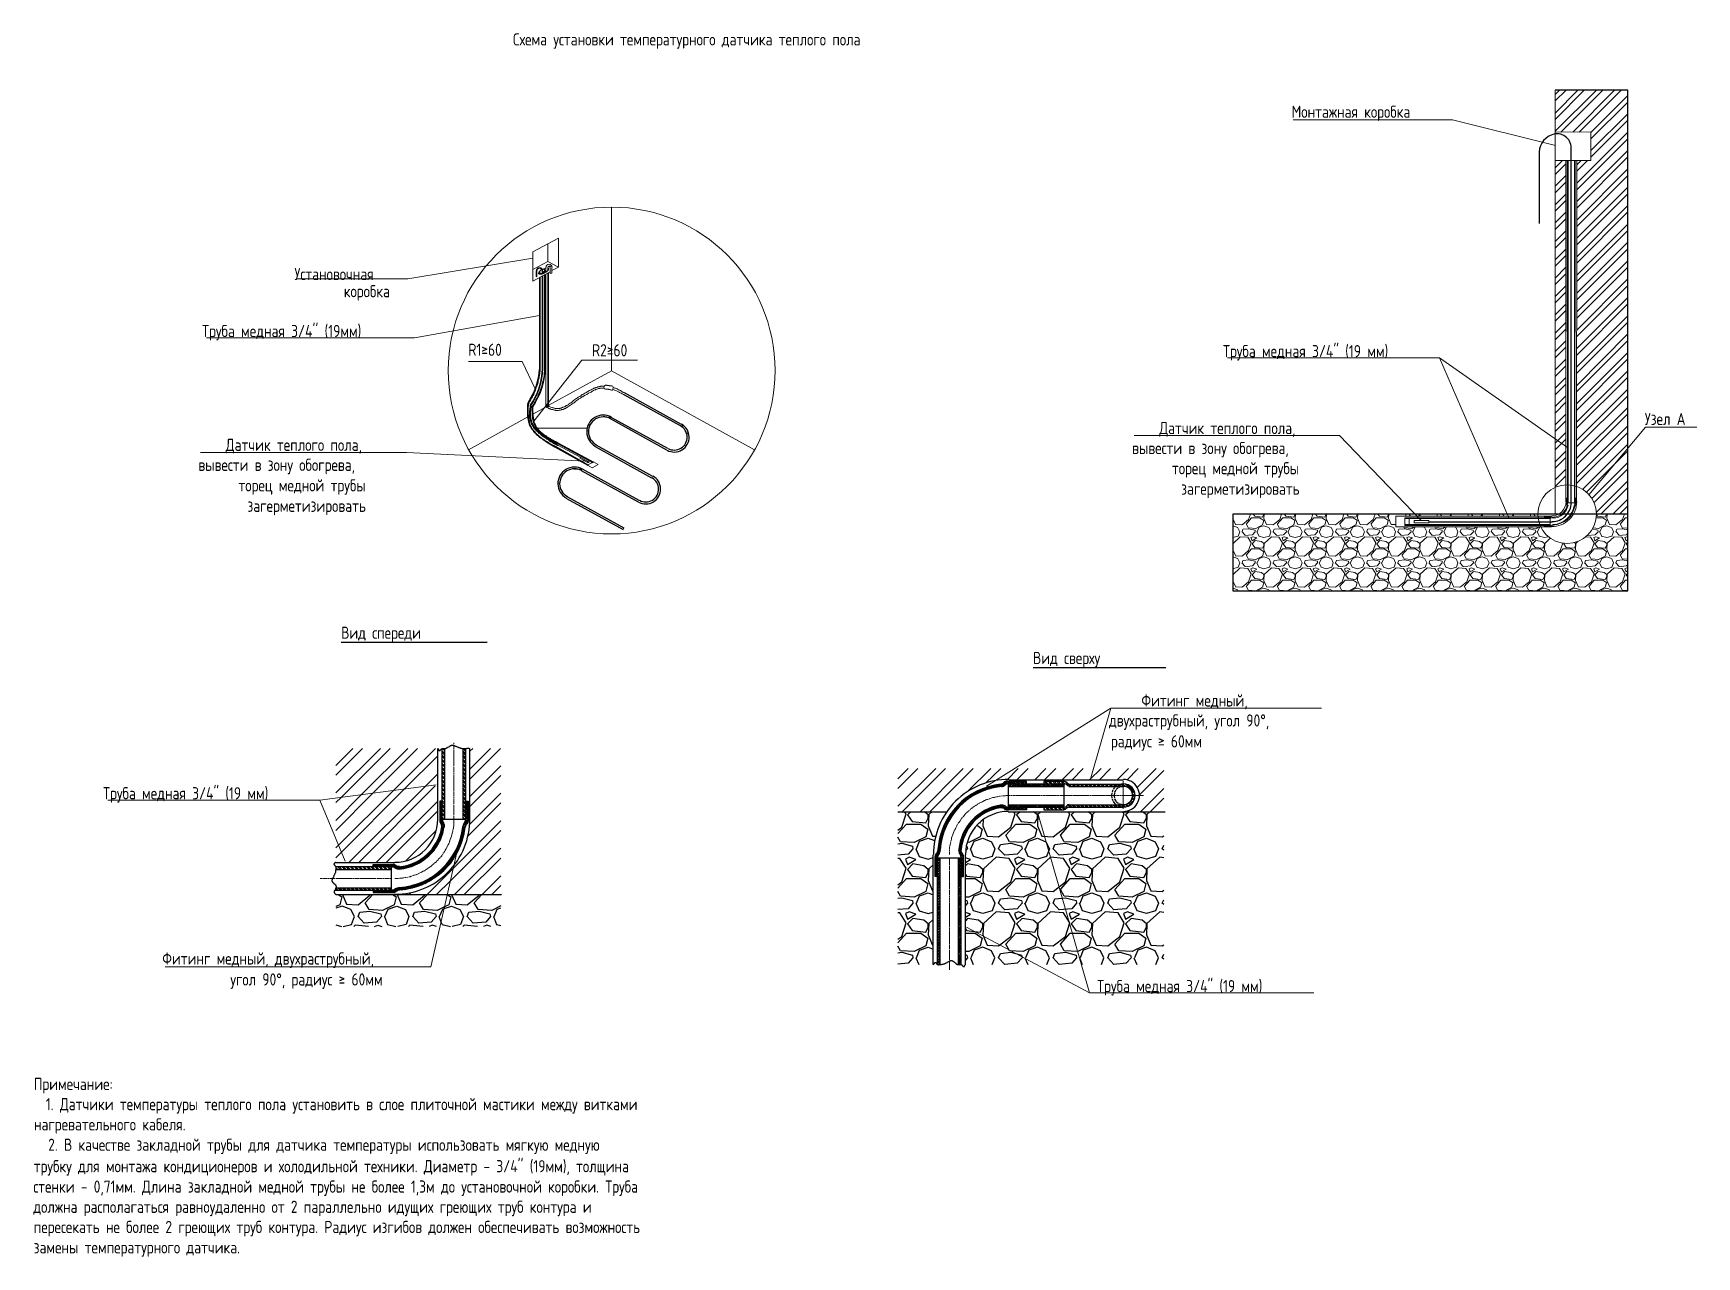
# Model space of a CAD drawing. Header units: millimetres. Extents: x -559267 to 14075, y 0 to 209897.
# Drawn here: x -558264.1 to -557922.3, y 209645.2 to 209896.7 of the extents above; entities that cross this region are included whole.
import ezdxf

# ---------------------------------------------------------------- set-up
doc = ezdxf.new("R2010")
doc.units = ezdxf.units.MM
doc.layers.add('PDF _Геометрия', color=7, linetype='Continuous')
doc.layers.add('PDF _Текст', color=7, linetype='Continuous', true_color=0x535353)
doc.styles.add('Unecom', font='GOST2304A_0.ttf', dxfattribs={"height": 2.5})

# ---------------------------------------------------------------- blocks, each defined once
blk = doc.blocks.new('ТП')
at = {"layer": 'PDF _Геометрия', "lineweight": 30}
for points in [[(147.86, -100.2), (147.86, -115.97), (229.01, -115.97), (229.01, -100.2), (229.01, -13.07), (214.07, -13.07)], [(210.81, -26.41), (210.81, -40.45)], [(34.4, -82.02), (22.72, -75.62)], [(34.58, -81.73), (22.9, -75.27)], [(31.61, -87.06), (20, -80.6)], [(31.79, -86.71), (20.17, -80.31)], [(16.85, -86.29), (28.47, -92.69)], [(17.03, -85.94), (28.65, -92.4)], [(25.75, -97.73), (14.07, -91.27)], [(25.92, -97.38), (14.25, -90.92)], [(10.99, -96.96), (22.6, -103.36)], [(11.16, -96.61), (22.78, -103.01)], [(188.11, -101.74), (213.48, -101.74)], [(-35.32, -126.51), (-5.33, -126.51)], [(106.82, -131.7), (134.08, -131.7)], [(-36.39, -153.83), (-30.93, -148.32)], [(-36.39, -159.47), (-35.32, -158.4), (-25.24, -148.32)], [(-36.39, -165.16), (-28.8, -157.51), (-19.61, -148.32)], [(-36.39, -151.82), (-32.89, -148.32)], [(-36.39, -157.45), (-27.26, -148.32)], [(-36.39, -163.14), (-31.11, -157.81), (-21.63, -148.32)], [(-36.39, -168.77), (-35.85, -168.24), (-24.59, -156.98), (-15.94, -148.32)], [(-36.39, -170.79), (-35.26, -169.66), (-22.28, -156.62), (-15.46, -149.86)], [(-15.46, -148.32), (-15.4, -148.44), (-15.35, -148.5), (-15.35, -148.56), (-15.29, -148.62), (-15.29, -148.68), (-15.23, -148.68), (-15.23, -148.74), (-15.17, -148.74), (-15.11, -148.74), (-15.05, -148.74), (-14.99, -148.74), (-14.99, -148.68), (-14.93, -148.68), (-14.93, -148.62), (-14.87, -148.56), (-14.75, -148.5), (-14.69, -148.44), (-14.69, -148.38), (-14.63, -148.38), (-14.57, -148.38), (-14.57, -148.32), (-14.52, -148.32), (-14.46, -148.32), (-14.4, -148.32), (-14.34, -148.32), (-14.28, -148.32), (-14.22, -148.32), (-14.1, -148.32), (-14.04, -148.32), (-13.98, -148.32), (-13.92, -148.32), (-13.86, -148.32), (-13.8, -148.32), (-13.75, -148.26), (-13.69, -148.26), (-13.63, -148.2), (-13.57, -148.2), (-13.51, -148.2), (-13.51, -148.14), (-13.39, -148.09), (-13.21, -147.97), (-13.09, -147.91), (-12.97, -147.85), (-12.92, -147.79), (-12.86, -147.73), (-12.8, -147.73), (-12.74, -147.73), (-12.68, -147.67), (-12.62, -147.67), (-12.56, -147.67), (-12.5, -147.67), (-12.44, -147.67), (-12.38, -147.67), (-12.32, -147.67), (-12.26, -147.67), (-12.2, -147.73), (-12.14, -147.73), (-12.09, -147.73), (-12.03, -147.79), (-11.97, -147.79), (-11.85, -147.85), (-11.73, -147.85), (-11.49, -147.97), (-11.43, -148.03), (-11.31, -148.09), (-11.2, -148.14), (-11.08, -148.14), (-10.96, -148.2), (-10.84, -148.2), (-10.78, -148.26), (-10.66, -148.26), (-10.54, -148.32), (-10.43, -148.32), (-10.31, -148.32), (-10.19, -148.32), (-10.07, -148.32), (-10.01, -148.32), (-9.95, -148.32), (-9.89, -148.32), (-9.83, -148.32), (-9.77, -148.32), (-9.71, -148.32), (-9.66, -148.32), (-9.54, -148.32), (-9.42, -148.26), (-9.36, -148.26), (-9.3, -148.26), (-9.24, -148.26), (-9.18, -148.26), (-9.12, -148.26), (-9.06, -148.26), (-9, -148.32), (-8.88, -148.32)], [(-8.88, -148.91), (-8.29, -148.32)], [(-8.88, -154.61), (-2.6, -148.32)], [(-8.88, -152.59), (-4.62, -148.32)], [(-33.72, -171.79), (-18.01, -156.09), (-15.46, -153.54)], [(-8.88, -158.22), (-2.48, -151.88)], [(79.08, -156.54), (83.17, -152.45)], [(79.08, -154.58), (81.15, -152.45)], [(79.08, -160.21), (86.84, -152.45)], [(79.97, -161.34), (88.86, -152.45)], [(83.64, -161.34), (92.47, -152.45)], [(85.6, -161.34), (94.49, -152.45)], [(93.42, -157.13), (98.16, -152.45)], [(97.16, -155.41), (100.18, -152.45)], [(101.42, -154.82), (103.79, -152.45)], [(103.44, -154.82), (105.81, -152.45)], [(107.11, -154.82), (109.48, -152.45)], [(109.13, -154.82), (111.5, -152.45)], [(112.74, -154.82), (115.12, -152.45)], [(114.76, -154.82), (117.13, -152.45)], [(118.44, -154.76), (120.81, -152.45)], [(120.45, -154.76), (122.76, -152.45)], [(124.13, -154.76), (126.44, -152.45)], [(126.08, -154.82), (128.45, -152.45)], [(128.22, -156.36), (132.13, -152.45)], [(128.63, -157.9), (133.67, -152.86)], [(-31.7, -171.79), (-16, -156.03)], [(-8.88, -160.24), (-2.48, -153.89)], [(128.87, -161.34), (133.67, -156.54)], [(-28.09, -171.79), (-15.46, -159.17)], [(-9.24, -166.28), (-2.48, -159.52)], [(-8.88, -163.91), (-2.48, -157.51)], [(130.88, -161.34), (133.67, -158.55)], [(-26.07, -171.79), (-15.46, -161.18)], [(-17.66, -178.37), (-12.26, -172.92), (-2.48, -163.2)], [(79.08, -165.13), (79.85, -164.54), (80.74, -161.75), (80.44, -161.34)], [(79.08, -161.34), (89.09, -161.34)], [(79.08, -165.84), (80.86, -163.89), (83.76, -163.89), (85.18, -164.9), (84.77, -166.5), (82.4, -167.68), (79.61, -167.5), (79.08, -166.56)], [(81.74, -161.34), (81.03, -161.99), (81.98, -163.36), (84.77, -163.65), (85.3, -162.64), (85.3, -161.99), (84.53, -161.34)], [(86.01, -161.34), (85.42, -161.87), (85.3, -164.24), (86.19, -166.38), (86.78, -166.38)], [(95.91, -163.65), (95.97, -163.65), (96.03, -163.53)], [(96.56, -163), (96.5, -164.24), (97.39, -166.38), (99.76, -166.5), (102.25, -164.54), (103.14, -161.75), (102.85, -161.34)], [(101.72, -161.34), (133.96, -161.34)], [(104.15, -161.34), (103.44, -161.99), (104.39, -163.36), (107.17, -163.65), (107.71, -162.64), (107.71, -161.99), (106.94, -161.34)], [(108.42, -161.34), (107.83, -161.87), (107.71, -164.24), (108.6, -166.38), (110.97, -166.5), (113.46, -164.54), (114.35, -161.75), (114.05, -161.34)], [(115.35, -161.34), (114.64, -161.99), (115.59, -163.36), (118.38, -163.65), (118.91, -162.64), (118.91, -161.99), (118.14, -161.34)], [(119.62, -161.34), (119.03, -161.87), (118.91, -164.24), (119.8, -166.38), (122.17, -166.5), (124.66, -164.54), (125.55, -161.75), (125.25, -161.34)], [(126.56, -161.34), (125.84, -161.99), (126.73, -163.36), (129.58, -163.65), (130.11, -162.64), (130.11, -161.99), (129.34, -161.34)], [(130.82, -161.34), (130.23, -161.87), (130.11, -164.24), (131, -166.38), (133.37, -166.5), (133.67, -166.26)], [(-22.1, -171.5), (-15.7, -165.1)], [(-15.7, -178.37), (-12.86, -175.53), (-2.48, -165.16)], [(82.87, -168.93), (83.52, -167.39), (85.3, -166.79), (86.61, -167.27)], [(95.38, -164.18), (96.39, -164.9), (95.97, -166.5), (93.6, -167.68), (93.54, -167.68)], [(94.07, -168.93), (94.73, -167.39), (96.5, -166.79), (98.28, -167.5), (98.99, -168.93), (98.4, -170.53), (96.5, -171.06), (94.61, -170.53), (93.96, -168.93)], [(105.28, -168.93), (105.93, -167.39), (107.71, -166.79), (109.48, -167.5), (110.2, -168.93), (109.6, -170.53), (107.71, -171.06), (105.81, -170.53), (105.16, -168.93)], [(116.48, -168.93), (117.13, -167.39), (118.91, -166.79), (120.69, -167.5), (121.4, -168.93), (120.81, -170.53), (118.91, -171.06), (117.01, -170.53), (116.36, -168.93)], [(127.68, -168.93), (128.33, -167.39), (130.11, -166.79), (131.89, -167.5), (132.6, -168.93), (132.01, -170.53), (130.11, -171.06), (128.22, -170.53), (127.56, -168.93)], [(-12.03, -178.37), (-2.48, -168.83)], [(-10.01, -178.37), (-2.48, -170.85)], [(79.08, -167.92), (79.85, -167.8), (82.04, -168.39), (82.16, -168.93), (81.15, -170.05), (79.08, -170.23)], [(82.75, -168.93), (83.4, -170.53), (85.3, -171.06), (86.31, -170.76)], [(93.24, -168.39), (93.36, -168.93), (92.95, -169.4)], [(92.95, -171.77), (93.96, -171.18), (92.95, -170.82)], [(133.67, -170.82), (132.84, -170.7), (130.23, -173.08), (130.11, -175.45), (131, -177.58), (133.37, -177.7), (133.67, -177.46)], [(133.67, -169.22), (133.37, -168.93), (133.67, -168.22)], [(-36.39, -171.79), (-36.45, -171.79), (-36.51, -171.85), (-36.57, -171.85), (-36.62, -171.85), (-36.62, -171.91), (-36.68, -171.91), (-36.74, -171.97), (-36.74, -172.03), (-36.8, -172.03), (-36.8, -172.09), (-36.8, -172.15), (-36.74, -172.15), (-36.74, -172.21), (-36.74, -172.27), (-36.68, -172.27), (-36.68, -172.33), (-36.62, -172.39), (-36.57, -172.45), (-36.51, -172.51), (-36.45, -172.57), (-36.45, -172.62), (-36.39, -172.68), (-36.39, -172.74), (-36.39, -172.8), (-36.39, -172.86), (-36.39, -172.92), (-36.39, -172.98), (-36.39, -173.04), (-36.39, -173.1), (-36.39, -173.22), (-36.45, -173.34), (-36.45, -173.45), (-36.51, -173.57), (-36.51, -173.69), (-36.51, -173.81), (-36.57, -173.93), (-36.57, -173.99), (-36.62, -174.05), (-36.62, -174.11), (-36.68, -174.17), (-36.68, -174.22), (-36.74, -174.34), (-36.8, -174.46), (-36.92, -174.76), (-36.98, -174.88), (-37.04, -174.94), (-37.04, -175), (-37.1, -175.05), (-37.1, -175.11), (-37.16, -175.11), (-37.16, -175.17), (-37.16, -175.23), (-37.16, -175.29), (-37.16, -175.35), (-37.22, -175.41), (-37.22, -175.47), (-37.22, -175.53), (-37.22, -175.59), (-37.16, -175.59), (-37.16, -175.65), (-37.16, -175.71), (-37.1, -175.77), (-37.1, -175.83), (-37.04, -175.83), (-37.04, -175.88), (-36.98, -175.94), (-36.92, -175.94), (-36.92, -176), (-36.86, -176.06), (-36.74, -176.12), (-36.68, -176.18), (-36.62, -176.24), (-36.57, -176.3), (-36.51, -176.3), (-36.51, -176.36), (-36.45, -176.42), (-36.39, -176.48), (-36.39, -176.54), (-36.39, -176.6), (-36.33, -176.6), (-36.33, -176.65), (-36.33, -176.71), (-36.33, -176.77), (-36.33, -176.83), (-36.33, -176.89), (-36.39, -176.95), (-36.39, -177.01), (-36.39, -177.07), (-36.45, -177.13), (-36.45, -177.19), (-36.51, -177.25), (-36.57, -177.37), (-36.62, -177.43), (-36.62, -177.48), (-36.68, -177.54), (-36.68, -177.6), (-36.74, -177.66), (-36.74, -177.72), (-36.74, -177.78), (-36.74, -177.84), (-36.74, -177.9), (-36.74, -177.96), (-36.74, -178.02), (-36.68, -178.02), (-36.68, -178.08), (-36.62, -178.14), (-36.57, -178.2), (-36.51, -178.26), (-36.39, -178.37)], [(79.08, -176.34), (79.85, -175.74), (80.74, -172.96), (79.49, -170.94), (79.08, -170.94)], [(86.31, -172.25), (85.42, -173.08), (85.3, -175.45), (86.19, -177.58), (86.31, -177.58)], [(92.95, -174.2), (93.18, -174.56), (95.97, -174.85), (96.5, -173.85), (96.5, -173.19), (95.61, -172.42), (93.36, -172.07), (92.95, -172.48)], [(-6.34, -178.37), (-2.48, -174.52)], [(-4.38, -178.37), (-2.48, -176.48)], [(79.08, -177.05), (80.86, -175.09), (83.76, -175.09), (85.18, -176.1), (84.77, -177.7), (82.4, -178.88), (79.61, -178.71), (79.08, -177.76)], [(92.95, -175.09), (94.96, -175.09), (96.39, -176.1), (95.97, -177.7), (93.6, -178.88), (92.95, -178.88)], [(-35.91, -178.37), (-35.2, -178.85), (-35.62, -180.45), (-36.39, -180.8)], [(-34.91, -184.95), (-33.19, -184.48), (-32.59, -182.88), (-33.31, -181.46), (-35.08, -180.74), (-36.39, -181.16)], [(-35.02, -178.37), (-34.19, -180.33), (-31.82, -180.45), (-29.39, -178.49), (-29.33, -178.37)], [(-24.71, -178.37), (-24, -178.85), (-24.41, -180.45), (-26.79, -181.63), (-29.57, -181.46), (-30.4, -180.09), (-28.8, -178.37)], [(-26.31, -182.88), (-25.66, -181.34), (-23.88, -180.74), (-22.1, -181.46), (-21.39, -182.88), (-21.98, -184.48), (-23.7, -184.95)], [(-25.6, -178.37), (-2.36, -178.37)], [(-23.82, -178.37), (-22.99, -180.33), (-20.62, -180.45), (-18.19, -178.49), (-18.13, -178.37)], [(-23.35, -178.37), (-23.29, -178.31)], [(-21.33, -178.37), (-20.98, -178.02)], [(-13.51, -178.37), (-12.8, -178.85), (-13.21, -180.45), (-14.1, -180.86), (-15.58, -181.63), (-18.37, -181.46), (-19.2, -180.09), (-17.6, -178.37)], [(-15.11, -182.88), (-14.46, -181.34), (-14.16, -181.22), (-12.68, -180.74), (-10.9, -181.46), (-10.19, -182.88), (-10.78, -184.48), (-12.5, -184.95)], [(-12.62, -178.37), (-11.79, -180.33), (-9.42, -180.45), (-6.99, -178.49), (-6.93, -178.37)], [(-2.48, -180.69), (-4.38, -181.63), (-7.17, -181.46), (-8, -180.09), (-6.4, -178.37)], [(-3.91, -182.88), (-3.25, -181.34), (-2.48, -181.1)], [(79.08, -179.12), (79.85, -179), (82.04, -179.6), (82.16, -180.13), (81.15, -181.26), (79.08, -181.43)], [(82.75, -180.13), (83.4, -181.73), (85.3, -182.26), (86.31, -181.97)], [(82.87, -180.13), (83.52, -178.59), (85.3, -178), (86.31, -178.41)], [(92.95, -179.48), (93.24, -179.6), (93.36, -180.13), (92.95, -180.6)], [(94.07, -180.13), (94.73, -178.59), (96.5, -178), (98.28, -178.71), (98.99, -180.13), (98.4, -181.73), (96.5, -182.26), (94.61, -181.73), (93.96, -180.13)], [(105.28, -180.13), (105.93, -178.59), (107.71, -178), (109.48, -178.71), (110.2, -180.13), (109.6, -181.73), (107.71, -182.26), (105.81, -181.73), (105.16, -180.13)], [(116.48, -180.13), (117.13, -178.59), (118.91, -178), (120.69, -178.71), (121.4, -180.13), (120.81, -181.73), (118.91, -182.26), (117.01, -181.73), (116.36, -180.13)], [(127.68, -180.13), (128.33, -178.59), (130.11, -178), (131.89, -178.71), (132.6, -180.13), (132.01, -181.73), (130.11, -182.26), (128.22, -181.73), (127.56, -180.13)], [(133.67, -180.43), (133.37, -180.13), (133.67, -179.42)], [(-26.43, -182.88), (-25.78, -184.48), (-24.06, -184.95)], [(-15.23, -182.88), (-14.81, -183.95), (-14.57, -184.48), (-12.86, -184.95)], [(-4.02, -182.88), (-3.37, -184.48), (-2.48, -184.72)], [(79.08, -187.54), (79.85, -186.95), (80.74, -184.16), (79.49, -182.14), (79.08, -182.14)], [(86.31, -183.45), (85.42, -184.28), (85.3, -186.65), (86.19, -188.78), (86.31, -188.78)], [(92.95, -182.97), (93.96, -182.38), (92.95, -182.03)], [(92.95, -185.4), (93.18, -185.76), (95.97, -186.06), (96.5, -185.05), (96.5, -184.4), (95.61, -183.63), (93.36, -183.27), (92.95, -183.75)], [(133.67, -182.03), (132.84, -181.91), (130.23, -184.28), (130.11, -186.65), (131, -188.78), (133.37, -188.9), (133.67, -188.66)], [(-36.39, -184.6), (-35.26, -184.95)], [(-29.69, -184.95), (-29.69, -184.89), (-32.42, -184.66), (-32.71, -184.95)], [(-28.44, -184.95), (-27.79, -184.66), (-26.96, -184.95)], [(-18.49, -184.95), (-18.49, -184.89), (-21.21, -184.66), (-21.51, -184.95)], [(-15.76, -184.95), (-16.59, -184.66), (-17.24, -184.95)], [(-7.28, -184.95), (-7.28, -184.89), (-10.01, -184.66), (-10.31, -184.95)], [(-4.56, -184.95), (-5.39, -184.66), (-6.04, -184.95)], [(79.08, -188.25), (80.86, -186.29), (83.76, -186.29), (85.18, -187.3), (84.77, -188.9), (82.4, -190.09), (79.61, -189.91), (79.08, -188.96)], [(92.95, -186.29), (94.96, -186.29), (96.39, -187.3), (95.97, -188.9), (93.6, -190.09), (92.95, -190.03)], [(79.08, -190.32), (79.85, -190.21), (82.04, -190.8), (82.16, -191.33), (81.15, -192.46), (79.08, -192.64)], [(82.75, -191.33), (83.35, -192.75)], [(82.87, -191.33), (83.52, -189.79), (85.3, -189.2), (86.31, -189.61)], [(92.95, -190.68), (93.24, -190.8), (93.36, -191.33), (92.95, -191.87)], [(93.96, -191.33), (94.55, -192.75)], [(98.46, -192.75), (98.99, -191.33), (98.28, -189.91), (96.5, -189.2), (94.73, -189.79), (94.07, -191.33)], [(105.16, -191.33), (105.75, -192.75)], [(109.66, -192.75), (110.2, -191.33), (109.48, -189.91), (107.71, -189.2), (105.93, -189.79), (105.28, -191.33)], [(116.36, -191.33), (116.95, -192.75)], [(120.87, -192.75), (121.4, -191.33), (120.69, -189.91), (118.91, -189.2), (117.13, -189.79), (116.48, -191.33)], [(127.56, -191.33), (128.16, -192.75)], [(132.07, -192.75), (132.6, -191.33), (131.89, -189.91), (130.11, -189.2), (128.33, -189.79), (127.68, -191.33)], [(133.67, -191.63), (133.37, -191.33), (133.67, -190.62)], [(86.31, -192.75), (86.43, -192.64), (86.49, -192.58), (86.55, -192.52), (86.55, -192.46), (86.61, -192.46), (86.61, -192.4), (86.66, -192.4), (86.66, -192.34), (86.72, -192.34), (86.78, -192.34), (86.84, -192.34), (86.9, -192.34), (86.9, -192.4), (86.96, -192.4), (86.96, -192.46), (87.02, -192.52), (87.08, -192.58), (87.08, -192.64), (87.14, -192.7), (87.2, -192.7), (87.2, -192.75), (87.26, -192.75), (87.32, -192.75), (87.38, -192.81), (87.44, -192.81), (87.49, -192.81), (87.55, -192.75), (87.61, -192.75), (87.67, -192.75), (87.79, -192.75), (87.91, -192.7), (88.03, -192.7), (88.15, -192.64), (88.26, -192.64), (88.38, -192.64), (88.5, -192.58), (88.62, -192.58), (88.68, -192.52), (88.74, -192.52), (88.8, -192.46), (88.86, -192.46), (88.92, -192.46), (88.98, -192.4), (89.04, -192.4), (89.15, -192.34), (89.27, -192.28), (89.39, -192.16), (89.51, -192.1), (89.57, -192.1), (89.63, -192.04), (89.69, -192.04), (89.75, -191.98), (89.81, -191.98), (89.87, -191.98), (89.92, -191.92), (89.98, -191.92), (90.04, -191.92), (90.1, -191.92), (90.16, -191.92), (90.22, -191.98), (90.28, -191.98), (90.34, -192.04), (90.4, -192.04), (90.46, -192.1), (90.52, -192.1), (90.52, -192.16), (90.58, -192.16), (90.64, -192.22), (90.75, -192.28), (90.81, -192.4), (90.93, -192.46), (90.99, -192.52), (91.05, -192.58), (91.11, -192.58), (91.11, -192.64), (91.17, -192.64), (91.23, -192.7), (91.29, -192.7), (91.35, -192.7), (91.41, -192.75), (91.47, -192.75), (91.52, -192.75), (91.58, -192.75), (91.64, -192.75), (91.7, -192.75), (91.76, -192.7), (91.82, -192.7), (91.88, -192.7), (91.94, -192.7), (91.94, -192.75), (92, -192.75), (92.06, -192.75), (92.12, -192.81), (92.18, -192.81), (92.24, -192.87), (92.3, -192.93), (92.3, -192.99), (92.35, -192.99), (92.41, -193.05), (92.47, -193.11), (92.53, -193.11), (92.59, -193.11), (92.59, -193.17), (92.65, -193.11), (92.71, -193.11), (92.71, -193.05), (92.77, -193.05), (92.77, -192.99), (92.83, -192.99), (92.83, -192.93), (92.83, -192.87), (92.89, -192.81), (92.95, -192.75)]]:
    blk.add_lwpolyline(points, dxfattribs=at)
at = {"layer": 'PDF _Геометрия', "lineweight": 0}
for points in [[(214.07, -15.26), (216.32, -13.07)], [(214.07, -19.06), (220.06, -13.07)], [(214.07, -13.96), (214.96, -13.07)], [(214.07, -17.75), (218.75, -13.07)], [(214.07, -21.49), (222.55, -13.07)], [(215.26, -21.66), (223.85, -13.07)], [(217.75, -21.66), (226.28, -13.07)], [(219.05, -21.66), (227.65, -13.07)], [(221.42, -21.72), (229.01, -14.14)], [(221.42, -23.03), (229.01, -15.5)], [(214.19, -24.45), (193.03, -19.12), (160.25, -19.12)], [(221.42, -25.46), (229.01, -17.93)], [(221.42, -26.82), (229.01, -19.23)], [(218.52, -32.16), (229.01, -21.66)], [(218.52, -33.52), (229.01, -23.03)], [(218.52, -35.95), (229.01, -25.46)], [(218.52, -37.31), (229.01, -26.76)], [(214.07, -29.01), (215.61, -27.53)], [(214.07, -30.38), (216.26, -28.18)], [(214.07, -32.81), (216.26, -30.61)], [(218.52, -29.73), (220.71, -27.53)], [(218.52, -28.42), (219.41, -27.53)], [(218.52, -39.74), (229.01, -29.25)], [(218.52, -41.05), (229.01, -30.56)], [(214.07, -34.17), (216.26, -31.98)], [(218.52, -43.48), (229.01, -32.99)], [(214.07, -36.6), (216.26, -34.41)], [(214.07, -37.91), (216.26, -35.71)], [(218.52, -44.84), (229.01, -34.35)], [(218.52, -47.27), (229.01, -36.78)], [(214.07, -40.34), (216.26, -38.14)], [(214.07, -41.7), (216.26, -39.51)], [(218.52, -48.63), (229.01, -38.08)], [(218.52, -51.06), (229.01, -40.57)], [(214.07, -44.13), (216.26, -41.94)], [(214.07, -45.49), (216.26, -43.3)], [(218.52, -52.37), (229.01, -41.88)], [(218.52, -54.8), (229.01, -44.31)], [(214.07, -47.92), (216.26, -45.73)], [(214.07, -49.23), (216.26, -47.03)], [(218.52, -56.16), (229.01, -45.67)], [(214.07, -51.66), (216.26, -49.46)], [(214.07, -53.02), (216.26, -50.83)], [(218.52, -58.59), (229.01, -48.1)], [(218.52, -59.9), (229.01, -49.4)], [(214.07, -55.45), (216.26, -53.26)], [(214.07, -56.75), (216.26, -54.56)], [(218.52, -62.39), (229.01, -51.83)], [(218.52, -63.69), (229.01, -53.2)], [(214.07, -59.24), (216.26, -57.05)], [(218.52, -66.12), (229.01, -55.63)], [(218.52, -67.48), (229.01, -56.99)], [(214.07, -60.55), (216.26, -58.36)], [(214.07, -62.98), (216.26, -60.79)], [(218.52, -69.91), (229.01, -59.42)], [(218.52, -71.22), (229.01, -60.73)], [(214.07, -64.34), (216.26, -62.15)], [(214.07, -66.77), (216.26, -64.58)], [(218.52, -73.71), (229.01, -63.16)], [(218.52, -75.01), (229.01, -64.52)], [(204.59, -100.91), (190.3, -68.08), (146.74, -68.08)], [(216.62, -86.46), (190.3, -68.08)], [(214.07, -68.08), (216.26, -65.88)], [(214.07, -70.51), (216.26, -68.31)], [(218.52, -77.44), (229.01, -66.95)], [(218.52, -78.8), (229.01, -68.25)], [(214.07, -71.87), (216.26, -69.68)], [(218.52, -81.23), (229.01, -70.74)], [(214.07, -74.3), (216.26, -72.11)], [(214.07, -75.66), (216.26, -73.47)], [(218.46, -82.54), (229.01, -72.05)], [(218.46, -85.03), (229.01, -74.48)], [(214.07, -78.09), (216.26, -75.9)], [(214.07, -79.4), (216.26, -77.2)], [(218.46, -86.33), (229.01, -75.84)], [(218.46, -88.76), (229.01, -78.27)], [(214.07, -81.83), (216.26, -79.63)], [(214.07, -83.19), (216.26, -81)], [(218.46, -90.13), (229.01, -79.58)], [(186.58, -101.51), (169.79, -84.02), (169.73, -84.02), (127.59, -84.02)], [(214.07, -85.62), (216.26, -83.43)], [(214.07, -86.98), (216.26, -84.79)], [(218.46, -92.56), (229.01, -82.06)], [(218.46, -93.86), (229.01, -83.37)], [(221.03, -96.18), (232.62, -82.3), (243.18, -82.3)], [(214.07, -89.41), (216.26, -87.22)], [(214.07, -90.72), (216.26, -88.53)], [(219.7, -95.1), (229.01, -85.8)], [(220.47, -95.7), (229.01, -87.16)], [(214.07, -93.15), (216.26, -90.96)], [(221.6, -97), (229.01, -89.59)], [(222.01, -97.89), (229.01, -90.9)], [(214.07, -94.51), (216.26, -92.32)], [(222.49, -99.85), (229.01, -93.33)], [(223.5, -100.2), (229.01, -94.69)], [(225.93, -100.2), (229.01, -97.12)], [(227.29, -100.2), (229.01, -98.48)], [(147.92, -100.2), (147.86, -101.09), (148.4, -102.28)], [(147.86, -100.26), (147.86, -100.2)], [(148.4, -102.34), (149.7, -102.4)], [(149.76, -102.4), (151.12, -101.27), (151.48, -100.2)], [(150.59, -102.22), (151.72, -100.91), (153.38, -100.91), (154.26, -101.51)], [(151, -102.93), (150.59, -102.16)], [(152.07, -100.2), (152.37, -100.62), (153.97, -100.8), (154.26, -100.2)], [(154.21, -101.51), (153.97, -102.4), (152.6, -103.11)], [(154.32, -100.2), (154.26, -101.09), (154.8, -102.28)], [(154.8, -102.34), (156.1, -102.4)], [(156.16, -102.4), (157.52, -101.27), (157.88, -100.2)], [(156.99, -102.22), (158.12, -100.91), (159.78, -100.91), (160.67, -101.51)], [(157.41, -102.93), (156.99, -102.16)], [(158.47, -100.2), (158.77, -100.62), (160.37, -100.8), (160.67, -100.2)], [(160.61, -101.51), (160.37, -102.4), (159.01, -103.11)], [(160.73, -100.2), (160.67, -101.09), (161.2, -102.28)], [(161.2, -102.34), (162.5, -102.4)], [(162.56, -102.4), (163.93, -101.27), (164.28, -100.2)], [(163.39, -102.22), (164.52, -100.91), (166.18, -100.91), (167.07, -101.51)], [(163.81, -102.93), (163.39, -102.16)], [(164.87, -100.2), (165.17, -100.62), (166.77, -100.8), (167.07, -100.2)], [(167.01, -101.51), (166.77, -102.4), (165.41, -103.11)], [(167.13, -100.2), (167.07, -101.09), (167.6, -102.28)], [(167.6, -102.34), (168.91, -102.4)], [(168.96, -102.4), (170.33, -101.27), (170.68, -100.2)], [(169.79, -102.22), (170.92, -100.91), (172.58, -100.91), (173.47, -101.51)], [(170.21, -102.93), (169.79, -102.16)], [(171.28, -100.2), (171.57, -100.62), (173.17, -100.8), (173.47, -100.2)], [(173.41, -101.51), (173.17, -102.4), (171.81, -103.11)], [(173.53, -100.2), (173.47, -101.09)], [(173.47, -101.03), (174, -102.28)], [(174, -102.34), (175.31, -102.4)], [(175.37, -102.4), (176.73, -101.27), (177.08, -100.2)], [(176.2, -102.22), (177.32, -100.91), (178.98, -100.91), (179.87, -101.51)], [(176.61, -102.93), (176.2, -102.16)], [(177.68, -100.2), (177.97, -100.62), (179.57, -100.8), (179.87, -100.2)], [(179.81, -101.51), (179.57, -102.4), (178.21, -103.11)], [(179.93, -100.2), (179.87, -101.09)], [(179.87, -101.03), (180.4, -102.28)], [(180.4, -102.34), (181.35, -102.34)], [(183.37, -100.62), (183.49, -100.2)], [(184.08, -100.2), (184.38, -100.62), (184.49, -100.62)], [(186.04, -100.62), (186.27, -100.2)], [(186.33, -100.2), (186.33, -100.62)], [(189.77, -100.62), (189.89, -100.2)], [(190.48, -100.2), (190.78, -100.62), (190.9, -100.62)], [(192.44, -100.62), (192.67, -100.2)], [(192.73, -100.2), (192.73, -100.62)], [(196.17, -100.62), (196.29, -100.2)], [(196.88, -100.2), (197.18, -100.62), (197.3, -100.62)], [(198.84, -100.62), (199.08, -100.2)], [(199.13, -100.2), (199.13, -100.62)], [(202.57, -100.62), (202.69, -100.2)], [(203.28, -100.2), (203.58, -100.62), (203.7, -100.62)], [(205.24, -100.62), (205.48, -100.2)], [(205.54, -100.2), (205.54, -100.62)], [(208.97, -100.62), (209.09, -100.2)], [(209.69, -100.2), (209.98, -100.62), (210.1, -100.62)], [(222.43, -100.91), (223.79, -100.91)], [(222.49, -100.2), (222.78, -100.62), (224.39, -100.8), (224.68, -100.2)], [(224.62, -101.51), (224.39, -102.4), (223.02, -103.11)], [(223.85, -100.91), (224.68, -101.51)], [(224.74, -100.2), (224.68, -101.09)], [(224.68, -101.03), (225.22, -102.28)], [(225.22, -102.34), (226.52, -102.4)], [(226.58, -102.4), (227.94, -101.27), (228.3, -100.2)], [(227.41, -102.22), (228.53, -100.91), (229.01, -100.91)], [(227.82, -102.93), (227.41, -102.16)], [(228.89, -100.2), (229.01, -100.32)], [(147.86, -102.57), (148.87, -102.93)], [(147.86, -105), (148.99, -104.71), (149.29, -103.82), (148.93, -102.99)], [(149.76, -108.8), (151.12, -107.67), (151.66, -106.07), (150.95, -104.94), (149.4, -104.83), (147.92, -106.19)], [(150.41, -104.53), (149.7, -103.76)], [(149.76, -103.82), (149.94, -103.28)], [(151.18, -103.17), (150, -103.28)], [(151.83, -104.41), (150.35, -104.59)], [(152.49, -103.76), (152.43, -103.46), (151.12, -103.17)], [(153.79, -105.77), (152.49, -105.6), (151.83, -106.25), (152.37, -107.02), (153.97, -107.2), (154.26, -106.6), (154.26, -106.25)], [(152.49, -103.82), (151.89, -104.41)], [(152.78, -103.76), (153.2, -104.65)], [(152.84, -103.82), (153.26, -102.87), (154.26, -102.57), (155.27, -102.93)], [(153.2, -104.71), (154.26, -105), (155.39, -104.71), (155.69, -103.82), (155.33, -102.99)], [(154.26, -106.19), (153.73, -105.77)], [(156.16, -108.8), (157.52, -107.67), (158.06, -106.07), (157.35, -104.94), (155.81, -104.83), (154.32, -106.19)], [(156.81, -104.53), (156.1, -103.76)], [(156.16, -103.82), (156.34, -103.28)], [(157.58, -103.17), (156.4, -103.28)], [(158.24, -104.41), (156.75, -104.59)], [(158.89, -103.76), (158.83, -103.46), (157.52, -103.17)], [(160.19, -105.77), (158.89, -105.6), (158.24, -106.25), (158.77, -107.02), (160.37, -107.2), (160.67, -106.6), (160.67, -106.25)], [(158.89, -103.82), (158.3, -104.41)], [(159.18, -103.76), (159.6, -104.65)], [(159.24, -103.82), (159.66, -102.87), (160.67, -102.57), (161.67, -102.93)], [(159.6, -104.71), (160.67, -105), (161.79, -104.71), (162.09, -103.82), (161.73, -102.99)], [(160.67, -106.19), (160.13, -105.77)], [(162.56, -108.8), (163.93, -107.67), (164.46, -106.07), (163.75, -104.94), (162.21, -104.83), (160.73, -106.19)], [(163.21, -104.53), (162.5, -103.76)], [(162.56, -103.82), (162.74, -103.28)], [(163.99, -103.17), (162.8, -103.28)], [(164.64, -104.41), (163.16, -104.59)], [(165.29, -103.76), (165.23, -103.46), (163.93, -103.17)], [(166.59, -105.77), (165.29, -105.6), (164.64, -106.25), (165.17, -107.02), (166.77, -107.2), (167.07, -106.6), (167.07, -106.25)], [(165.29, -103.82), (164.7, -104.41)], [(165.59, -103.76), (166, -104.65)], [(165.64, -103.82), (166.06, -102.87), (167.07, -102.57), (168.08, -102.93)], [(166, -104.71), (167.07, -105), (168.19, -104.71), (168.49, -103.82), (168.13, -102.99)], [(167.07, -106.19), (166.53, -105.77)], [(168.96, -108.8), (170.33, -107.67), (170.86, -106.07), (170.15, -104.94), (168.61, -104.83), (167.13, -106.13), (167.07, -107.49), (167.6, -108.68)], [(169.62, -104.53), (168.91, -103.76)], [(168.96, -103.82), (169.14, -103.28)], [(170.39, -103.17), (169.2, -103.28)], [(171.04, -104.41), (169.56, -104.59)], [(171.69, -103.76), (171.63, -103.46), (170.33, -103.17)], [(172.99, -105.77), (171.69, -105.6), (171.04, -106.25), (171.57, -107.02), (173.17, -107.2), (173.47, -106.6), (173.47, -106.25)], [(171.69, -103.82), (171.1, -104.41)], [(171.99, -103.76), (172.4, -104.65)], [(172.05, -103.82), (172.46, -102.93)], [(172.4, -104.71), (173.47, -105), (174.6, -104.71), (174.89, -103.82), (174.54, -102.99)], [(172.46, -102.87), (173.47, -102.57), (174.48, -102.93)], [(173.47, -106.19), (172.94, -105.77)], [(175.37, -108.8), (176.73, -107.67), (177.26, -106.07), (176.55, -104.94), (175.01, -104.83), (173.53, -106.13), (173.47, -107.49)], [(176.02, -104.53), (175.31, -103.76)], [(175.37, -103.82), (175.54, -103.28)], [(176.79, -103.17), (175.6, -103.28)], [(177.44, -104.41), (175.96, -104.59)], [(178.09, -103.76), (178.03, -103.46), (176.73, -103.17)], [(179.4, -105.77), (178.09, -105.6), (177.44, -106.25), (177.97, -107.02), (179.57, -107.2), (179.87, -106.6), (179.87, -106.25)], [(178.09, -103.82), (177.5, -104.41)], [(178.39, -103.76), (178.8, -104.65)], [(178.45, -103.82), (178.86, -102.93)], [(178.8, -104.71), (179.87, -105), (181, -104.71), (181.29, -103.82), (180.94, -102.99)], [(178.86, -102.87), (179.87, -102.57), (180.88, -102.93)], [(179.87, -106.19), (179.34, -105.77)], [(181.77, -108.8), (183.13, -107.67), (183.66, -106.07), (182.95, -104.94), (181.41, -104.83), (179.93, -106.13), (179.87, -107.49)], [(182.42, -104.53), (181.71, -103.76)], [(181.77, -103.82), (181.95, -103.28)], [(183.19, -103.17), (182, -103.28)], [(183.84, -104.41), (182.36, -104.59)], [(183.01, -102.93), (182.95, -102.81)], [(184.49, -103.76), (184.43, -103.46), (183.13, -103.17)], [(185.8, -105.77), (184.49, -105.6), (183.84, -106.25), (184.38, -107.02), (185.98, -107.2), (186.27, -106.6), (186.27, -106.25)], [(184.49, -103.82), (183.9, -104.41)], [(185.15, -102.81), (184.61, -103.11)], [(184.79, -103.76), (185.21, -104.65)], [(184.85, -103.82), (185.26, -102.93)], [(185.21, -104.71), (186.27, -105), (187.4, -104.71), (187.69, -103.82), (187.34, -102.99)], [(185.26, -102.87), (185.56, -102.81)], [(186.27, -106.19), (185.74, -105.77)], [(188.17, -108.8), (189.53, -107.67), (190.07, -106.07), (189.35, -104.94), (187.81, -104.83), (186.33, -106.13), (186.27, -107.49)], [(186.92, -102.81), (187.28, -102.93)], [(188.82, -104.53), (188.11, -103.76)], [(188.17, -103.82), (188.35, -103.28)], [(189.59, -103.17), (188.41, -103.28)], [(190.24, -104.41), (188.76, -104.59)], [(189.41, -102.93), (189.35, -102.81)], [(190.9, -103.76), (190.84, -103.46), (189.53, -103.17)], [(192.2, -105.77), (190.9, -105.6), (190.24, -106.25), (190.78, -107.02), (192.38, -107.2), (192.67, -106.6), (192.67, -106.25)], [(190.9, -103.82), (190.3, -104.41)], [(191.55, -102.81), (191.01, -103.11)], [(191.19, -103.76), (191.61, -104.65)], [(191.25, -103.82), (191.67, -102.93)], [(191.61, -104.71), (192.67, -105), (193.8, -104.71), (194.1, -103.82), (193.74, -102.99)], [(191.67, -102.87), (191.96, -102.81)], [(192.67, -106.19), (192.14, -105.77)], [(194.57, -108.8), (195.93, -107.67), (196.47, -106.07), (195.76, -104.94), (194.21, -104.83), (192.73, -106.13), (192.67, -107.49)], [(193.33, -102.81), (193.68, -102.93)], [(195.22, -104.53), (194.51, -103.76)], [(194.57, -103.82), (194.75, -103.28)], [(195.99, -103.17), (194.81, -103.28)], [(196.65, -104.41), (195.16, -104.59)], [(195.82, -102.93), (195.76, -102.81)], [(197.3, -103.76), (197.24, -103.46), (195.93, -103.17)], [(198.6, -105.77), (197.3, -105.6), (196.65, -106.25), (197.18, -107.02), (198.78, -107.2), (199.08, -106.6), (199.08, -106.25)], [(197.3, -103.82), (196.7, -104.41)], [(197.95, -102.81), (197.42, -103.11)], [(197.59, -103.76), (198.01, -104.65)], [(197.65, -103.82), (198.07, -102.93)], [(198.01, -104.71), (199.08, -105), (200.2, -104.71)], [(198.07, -102.87), (198.36, -102.81)], [(199.08, -106.19), (198.54, -105.77)], [(200.97, -108.8), (202.34, -107.67), (202.87, -106.07), (202.16, -104.94), (200.62, -104.83), (199.13, -106.13), (199.08, -107.49)], [(199.73, -102.81), (200.08, -102.93)], [(200.14, -104.71), (200.5, -103.82), (200.14, -102.99)], [(201.62, -104.53), (200.91, -103.76)], [(200.97, -103.82), (201.15, -103.28)], [(202.39, -103.17), (201.21, -103.28)], [(203.05, -104.41), (201.56, -104.59)], [(202.22, -102.93), (202.16, -102.81)], [(203.7, -103.76), (203.64, -103.46), (202.34, -103.17)], [(205, -105.77), (203.7, -105.6), (203.05, -106.25), (203.58, -107.02), (205.18, -107.2), (205.48, -106.6), (205.48, -106.25)], [(203.7, -103.82), (203.11, -104.41)], [(204.35, -102.81), (203.82, -103.11)], [(204, -103.76), (204.41, -104.65)], [(204.05, -103.82), (204.47, -102.93)], [(204.35, -104.71), (205.48, -105), (206.6, -104.71)], [(204.47, -102.87), (204.77, -102.81)], [(205.48, -106.19), (204.94, -105.77)], [(207.37, -108.8), (208.74, -107.67), (209.27, -106.07), (208.56, -104.94), (207.02, -104.83), (205.54, -106.13), (205.48, -107.49)], [(206.13, -102.81), (206.48, -102.93)], [(206.54, -104.71), (206.9, -103.82), (206.54, -102.99)], [(208.03, -104.53), (207.31, -103.76)], [(207.37, -103.82), (207.55, -103.28)], [(208.8, -103.17), (207.61, -103.28)], [(209.45, -104.41), (207.97, -104.59)], [(208.62, -102.93), (208.56, -102.81)], [(210.1, -103.76), (210.04, -103.46), (208.74, -103.17)], [(211.4, -105.77), (210.1, -105.6), (209.45, -106.25), (209.98, -107.02), (211.58, -107.2), (211.88, -106.6), (211.88, -106.25)], [(210.1, -103.82), (209.51, -104.41)], [(210.75, -102.81), (210.22, -103.11)], [(210.4, -103.76), (210.81, -104.65)], [(210.46, -103.82), (210.87, -102.93)], [(210.75, -104.71), (211.88, -105), (212.59, -104.83)], [(210.87, -102.87), (211.05, -102.81)], [(211.88, -106.19), (211.35, -105.77)], [(213.06, -105.12), (212, -106.13)], [(218.81, -105.71), (218.4, -106.13)], [(220.18, -108.8), (221.54, -107.67), (222.07, -106.07), (221.36, -104.94), (220.3, -104.83)], [(222.25, -104.41), (220.77, -104.59)], [(220.83, -104.53), (220.77, -104.41)], [(222.9, -103.76), (222.84, -103.46), (221.72, -103.17)], [(224.21, -105.77), (222.9, -105.6), (222.25, -106.25), (222.78, -107.02), (224.39, -107.2), (224.68, -106.6), (224.68, -106.25)], [(222.9, -103.82), (222.31, -104.41)], [(223.2, -103.76), (223.61, -104.65)], [(223.26, -103.82), (223.67, -102.93)], [(223.56, -104.71), (224.68, -105), (225.81, -104.71)], [(223.67, -102.87), (224.68, -102.57), (225.69, -102.93)], [(224.68, -106.19), (224.15, -105.77)], [(226.58, -108.8), (227.94, -107.67), (228.48, -106.07), (227.76, -104.94), (226.22, -104.83), (224.8, -106.13)], [(225.75, -104.71), (226.1, -103.82), (225.75, -102.99)], [(227.23, -104.53), (226.52, -103.76)], [(226.58, -103.82), (226.76, -103.28)], [(228, -103.17), (226.82, -103.28)], [(228.65, -104.41), (227.17, -104.59)], [(229.01, -103.4), (227.94, -103.17)], [(229.01, -104.88), (228.83, -104.83), (228.42, -105), (228.65, -105.66), (229.01, -105.42)], [(229.01, -105.89), (228.65, -106.25), (229.01, -106.72)], [(229.01, -104.11), (228.71, -104.41)], [(147.92, -106.13), (147.86, -107.49), (148.4, -108.68)], [(147.86, -106.66), (147.86, -106.6), (147.86, -106.25)], [(147.86, -108.97), (148.87, -109.33)], [(148.4, -108.74), (149.7, -108.8)], [(150.59, -108.62), (151.72, -107.32), (153.38, -107.32), (154.21, -107.91), (153.97, -108.8), (152.6, -109.51)], [(151, -109.33), (150.59, -108.56)], [(152.84, -110.22), (153.26, -109.27), (154.26, -108.97), (155.27, -109.33)], [(154.32, -106.13), (154.26, -107.49), (154.8, -108.68)], [(154.8, -108.74), (156.1, -108.8)], [(156.99, -108.62), (158.12, -107.32), (159.78, -107.32), (160.61, -107.91), (160.37, -108.8), (159.01, -109.51)], [(157.41, -109.33), (156.99, -108.56)], [(159.24, -110.22), (159.66, -109.27), (160.67, -108.97), (161.67, -109.33)], [(160.73, -106.13), (160.67, -107.49), (161.2, -108.68)], [(161.2, -108.74), (162.5, -108.8)], [(163.39, -108.62), (164.52, -107.32), (166.18, -107.32), (167.07, -107.91)], [(163.81, -109.33), (163.39, -108.56)], [(167.01, -107.91), (166.77, -108.8), (165.41, -109.51)], [(165.64, -110.22), (166.06, -109.27), (167.07, -108.97), (168.08, -109.33)], [(167.6, -108.74), (168.91, -108.8)], [(169.79, -108.62), (170.92, -107.32), (172.58, -107.32), (173.47, -107.91)], [(170.21, -109.33), (169.79, -108.56)], [(173.41, -107.91), (173.17, -108.8), (171.81, -109.51)], [(172.05, -110.22), (172.46, -109.33)], [(172.46, -109.27), (173.47, -108.97), (174.48, -109.33)], [(173.47, -107.43), (174, -108.68)], [(174, -108.74), (175.31, -108.8)], [(176.2, -108.62), (177.32, -107.32), (178.98, -107.32), (179.87, -107.91)], [(176.61, -109.33), (176.2, -108.56)], [(179.81, -107.91), (179.57, -108.8), (178.21, -109.51)], [(178.45, -110.22), (178.86, -109.33)], [(178.86, -109.27), (179.87, -108.97), (180.88, -109.33)], [(179.87, -107.43), (180.4, -108.68)], [(180.4, -108.74), (181.71, -108.8)], [(182.6, -108.62), (183.72, -107.32), (185.38, -107.32), (186.27, -107.91)], [(183.01, -109.33), (182.6, -108.56)], [(186.21, -107.91), (185.98, -108.8), (184.61, -109.51)], [(184.85, -110.22), (185.26, -109.33)], [(185.26, -109.27), (186.27, -108.97), (187.28, -109.33)], [(186.27, -107.43), (186.81, -108.68)], [(186.81, -108.74), (188.11, -108.8)], [(189, -108.62), (190.13, -107.32), (191.78, -107.32), (192.67, -107.91)], [(189.41, -109.33), (189, -108.56)], [(192.61, -107.91), (192.38, -108.8), (191.01, -109.51)], [(191.25, -110.22), (191.67, -109.33)], [(191.67, -109.27), (192.67, -108.97), (193.68, -109.33)], [(192.67, -107.43), (193.21, -108.68)], [(193.21, -108.74), (194.51, -108.8)], [(195.4, -108.62), (196.53, -107.32), (198.19, -107.32), (199.08, -107.91)], [(195.82, -109.33), (195.4, -108.56)], [(199.02, -107.91), (198.78, -108.8), (197.42, -109.51)], [(197.65, -110.22), (198.07, -109.33)], [(198.07, -109.27), (199.08, -108.97), (200.08, -109.33)], [(199.08, -107.43), (199.61, -108.68)], [(199.61, -108.74), (200.91, -108.8)], [(201.8, -108.62), (202.93, -107.32), (204.59, -107.32), (205.48, -107.91)], [(202.22, -109.33), (201.8, -108.56)], [(205.42, -107.91), (205.18, -108.8), (203.82, -109.51)], [(204.05, -110.22), (204.47, -109.33)], [(204.47, -109.27), (205.48, -108.97), (206.48, -109.33)], [(205.48, -107.43), (206.01, -108.68)], [(206.01, -108.74), (207.31, -108.8)], [(208.2, -108.62), (209.33, -107.32), (210.99, -107.32)], [(208.62, -109.33), (208.2, -108.56)], [(211.82, -107.91), (211.58, -108.8), (210.22, -109.51)], [(210.46, -110.22), (210.87, -109.33)], [(210.87, -109.27), (211.88, -108.97), (212.89, -109.33)], [(211.05, -107.32), (211.88, -107.91)], [(211.94, -106.13), (211.88, -107.49)], [(211.88, -107.43), (212.41, -108.68)], [(212.41, -108.74), (213.72, -108.8)], [(213.78, -108.8), (215.14, -107.67), (215.67, -106.13)], [(214.61, -108.62), (215.73, -107.32), (217.39, -107.32)], [(215.02, -109.33), (214.61, -108.56)], [(215.91, -106.19), (215.85, -106.25), (216.38, -107.02), (217.98, -107.2), (218.28, -106.6), (218.28, -106.25)], [(218.22, -107.91), (217.98, -108.8), (216.62, -109.51)], [(216.86, -110.22), (217.27, -109.33)], [(217.27, -109.27), (218.28, -108.97), (219.29, -109.33)], [(217.45, -107.32), (218.28, -107.91)], [(218.28, -106.19), (218.04, -106.01)], [(218.34, -106.13), (218.28, -107.49)], [(218.28, -107.43), (218.81, -108.68)], [(218.81, -108.74), (220.12, -108.8)], [(221.01, -108.62), (222.13, -107.32), (223.79, -107.32)], [(221.42, -109.33), (221.01, -108.56)], [(224.62, -107.91), (224.39, -108.8), (223.02, -109.51)], [(223.26, -110.22), (223.67, -109.33)], [(223.67, -109.27), (224.68, -108.97), (225.69, -109.33)], [(223.85, -107.32), (224.68, -107.91)], [(224.74, -106.13), (224.68, -107.49)], [(224.68, -107.43), (225.22, -108.68)], [(225.22, -108.74), (226.52, -108.8)], [(227.41, -108.62), (228.53, -107.32), (229.01, -107.32)], [(227.82, -109.33), (227.41, -108.56)], [(147.86, -111.41), (148.99, -111.11), (149.29, -110.22), (148.93, -109.39)], [(147.92, -112.53), (147.86, -113.89), (148.4, -115.08)], [(147.86, -113.06), (147.86, -113.01), (147.86, -112.65)], [(149.76, -115.2), (151.12, -114.07), (151.66, -112.47), (150.95, -111.35), (149.4, -111.23), (147.92, -112.59)], [(150.41, -110.93), (149.7, -110.16)], [(149.76, -110.22), (149.94, -109.69)], [(151.18, -109.57), (150, -109.69)], [(151.83, -110.81), (150.35, -110.99)], [(152.49, -110.16), (152.43, -109.86), (151.12, -109.57)], [(153.79, -112.18), (152.49, -112), (151.83, -112.65), (152.37, -113.42), (153.97, -113.6), (154.26, -113.01), (154.26, -112.65)], [(152.49, -110.22), (151.89, -110.81)], [(152.78, -110.16), (153.2, -111.05)], [(153.2, -111.11), (154.26, -111.41), (155.39, -111.11), (155.69, -110.22), (155.33, -109.39)], [(154.26, -112.59), (153.73, -112.18)], [(154.32, -112.53), (154.26, -113.89), (154.8, -115.08)], [(156.16, -115.2), (157.52, -114.07), (158.06, -112.47), (157.35, -111.35), (155.81, -111.23), (154.32, -112.59)], [(156.81, -110.93), (156.1, -110.16)], [(156.16, -110.22), (156.34, -109.69)], [(157.58, -109.57), (156.4, -109.69)], [(158.24, -110.81), (156.75, -110.99)], [(158.89, -110.16), (158.83, -109.86), (157.52, -109.57)], [(160.19, -112.18), (158.89, -112), (158.24, -112.65), (158.77, -113.42), (160.37, -113.6), (160.67, -113.01), (160.67, -112.65)], [(158.89, -110.22), (158.3, -110.81)], [(159.18, -110.16), (159.6, -111.05)], [(159.6, -111.11), (160.67, -111.41), (161.79, -111.11), (162.09, -110.22), (161.73, -109.39)], [(160.67, -112.59), (160.13, -112.18)], [(162.56, -115.2), (163.93, -114.07), (164.46, -112.47), (163.75, -111.35), (162.21, -111.23), (160.73, -112.53), (160.67, -113.89), (161.2, -115.08)], [(163.21, -110.93), (162.5, -110.16)], [(162.56, -110.22), (162.74, -109.69)], [(163.99, -109.57), (162.8, -109.69)], [(164.64, -110.81), (163.16, -110.99)], [(165.29, -110.16), (165.23, -109.86), (163.93, -109.57)], [(166.59, -112.18), (165.29, -112), (164.64, -112.65), (165.17, -113.42), (166.77, -113.6), (167.07, -113.01), (167.07, -112.65)], [(165.29, -110.22), (164.7, -110.81)], [(165.59, -110.16), (166, -111.05)], [(166, -111.11), (167.07, -111.41), (168.19, -111.11), (168.49, -110.22), (168.13, -109.39)], [(167.07, -112.59), (166.53, -112.18)], [(168.96, -115.2), (170.33, -114.07), (170.86, -112.47), (170.15, -111.35), (168.61, -111.23), (167.13, -112.53), (167.07, -113.89), (167.6, -115.08)], [(169.62, -110.93), (168.91, -110.16)], [(168.96, -110.22), (169.14, -109.69)], [(170.39, -109.57), (169.2, -109.69)], [(171.04, -110.81), (169.56, -110.99)], [(171.69, -110.16), (171.63, -109.86), (170.33, -109.57)], [(172.99, -112.18), (171.69, -112), (171.04, -112.65), (171.57, -113.42), (173.17, -113.6), (173.47, -113.01), (173.47, -112.65)], [(171.69, -110.22), (171.1, -110.81)], [(171.99, -110.16), (172.4, -111.05)], [(172.4, -111.11), (173.47, -111.41), (174.6, -111.11), (174.89, -110.22), (174.54, -109.39)], [(173.47, -112.59), (172.94, -112.18)], [(175.37, -115.2), (176.73, -114.07), (177.26, -112.47), (176.55, -111.35), (175.01, -111.23), (173.53, -112.53), (173.47, -113.89)], [(176.02, -110.93), (175.31, -110.16)], [(175.37, -110.22), (175.54, -109.69)], [(176.79, -109.57), (175.6, -109.69)], [(177.44, -110.81), (175.96, -110.99)], [(178.09, -110.16), (178.03, -109.86), (176.73, -109.57)], [(179.4, -112.18), (178.09, -112), (177.44, -112.65), (177.97, -113.42), (179.57, -113.6), (179.87, -113.01), (179.87, -112.65)], [(178.09, -110.22), (177.5, -110.81)], [(178.39, -110.16), (178.8, -111.05)], [(178.8, -111.11), (179.87, -111.41), (181, -111.11), (181.29, -110.22), (180.94, -109.39)], [(179.87, -112.59), (179.34, -112.18)], [(181.77, -115.2), (183.13, -114.07), (183.66, -112.47), (182.95, -111.35), (181.41, -111.23), (179.93, -112.53), (179.87, -113.89)], [(182.42, -110.93), (181.71, -110.16)], [(181.77, -110.22), (181.95, -109.69)], [(183.19, -109.57), (182, -109.69)], [(183.84, -110.81), (182.36, -110.99)], [(184.49, -110.16), (184.43, -109.86), (183.13, -109.57)], [(185.8, -112.18), (184.49, -112), (183.84, -112.65), (184.38, -113.42), (185.98, -113.6), (186.27, -113.01), (186.27, -112.65)], [(184.49, -110.22), (183.9, -110.81)], [(184.79, -110.16), (185.21, -111.05)], [(185.21, -111.11), (186.27, -111.41), (187.4, -111.11), (187.69, -110.22), (187.34, -109.39)], [(186.27, -112.59), (185.74, -112.18)], [(188.17, -115.2), (189.53, -114.07), (190.07, -112.47), (189.35, -111.35), (187.81, -111.23), (186.33, -112.53), (186.27, -113.89)], [(188.82, -110.93), (188.11, -110.16)], [(188.17, -110.22), (188.35, -109.69)], [(189.59, -109.57), (188.41, -109.69)], [(190.24, -110.81), (188.76, -110.99)], [(190.9, -110.16), (190.84, -109.86), (189.53, -109.57)], [(192.2, -112.18), (190.9, -112), (190.24, -112.65), (190.78, -113.42), (192.38, -113.6), (192.67, -113.01), (192.67, -112.65)], [(190.9, -110.22), (190.3, -110.81)], [(191.19, -110.16), (191.61, -111.05)], [(191.61, -111.11), (192.67, -111.41), (193.8, -111.11), (194.1, -110.22), (193.74, -109.39)], [(192.67, -112.59), (192.14, -112.18)], [(194.57, -115.2), (195.93, -114.07), (196.47, -112.47), (195.76, -111.35), (194.21, -111.23), (192.73, -112.53), (192.67, -113.89)], [(195.22, -110.93), (194.51, -110.16)], [(194.57, -110.22), (194.75, -109.69), (195.99, -109.57)], [(196.65, -110.81), (195.16, -110.99)], [(197.3, -110.16), (197.24, -109.86), (195.93, -109.57)], [(198.6, -112.18), (197.3, -112), (196.65, -112.65), (197.18, -113.42), (198.78, -113.6), (199.08, -113.01), (199.08, -112.65)], [(197.3, -110.22), (196.7, -110.81)], [(197.59, -110.16), (198.01, -111.05)], [(198.01, -111.11), (199.08, -111.41), (200.2, -111.11)], [(199.08, -112.59), (198.54, -112.18)], [(200.97, -115.2), (202.34, -114.07), (202.87, -112.47), (202.16, -111.35), (200.62, -111.23), (199.13, -112.53), (199.08, -113.89)], [(200.14, -111.11), (200.5, -110.22), (200.14, -109.39)], [(201.62, -110.93), (200.91, -110.16)], [(200.97, -110.22), (201.15, -109.69), (202.39, -109.57)], [(203.05, -110.81), (201.56, -110.99)], [(203.7, -110.16), (203.64, -109.86), (202.34, -109.57)], [(205, -112.18), (203.7, -112), (203.05, -112.65), (203.58, -113.42), (205.18, -113.6), (205.48, -113.01), (205.48, -112.65)], [(203.7, -110.22), (203.11, -110.81)], [(204, -110.16), (204.41, -111.05)], [(204.41, -111.11), (205.48, -111.41), (206.6, -111.11)], [(205.48, -112.59), (204.94, -112.18)], [(205.54, -112.53), (205.48, -113.89)], [(207.37, -115.2), (208.74, -114.07), (209.27, -112.47), (208.56, -111.35), (207.02, -111.23), (205.6, -112.53)], [(206.54, -111.11), (206.9, -110.22), (206.54, -109.39)], [(208.03, -110.93), (207.31, -110.16)], [(207.37, -110.22), (207.55, -109.69), (208.8, -109.57)], [(209.45, -110.81), (207.97, -110.99)], [(210.1, -110.16), (210.04, -109.86), (208.74, -109.57)], [(211.4, -112.18), (210.1, -112), (209.45, -112.65), (209.98, -113.42), (211.58, -113.6), (211.88, -113.01), (211.88, -112.65)], [(210.1, -110.22), (209.51, -110.81)], [(210.4, -110.16), (210.81, -111.05)], [(210.81, -111.11), (211.88, -111.41), (213, -111.11)], [(211.88, -112.59), (211.35, -112.18)], [(211.94, -112.53), (211.88, -113.89)], [(213.78, -115.2), (215.14, -114.07), (215.67, -112.47), (214.96, -111.35), (213.42, -111.23), (212, -112.53)], [(212.95, -111.11), (213.3, -110.22), (212.95, -109.39)], [(214.43, -110.93), (213.72, -110.16)], [(213.78, -110.22), (213.95, -109.69), (215.2, -109.57)], [(215.85, -110.81), (214.37, -110.99)], [(216.5, -110.16), (216.44, -109.86), (215.14, -109.57)], [(217.81, -112.18), (216.5, -112), (215.85, -112.65), (216.38, -113.42), (217.98, -113.6), (218.28, -113.01), (218.28, -112.65)], [(216.5, -110.22), (215.91, -110.81)], [(216.8, -110.16), (217.21, -111.05)], [(217.15, -111.11), (218.28, -111.41), (219.41, -111.11)], [(218.28, -112.59), (217.75, -112.18)], [(218.34, -112.53), (218.28, -113.89)], [(220.18, -115.2), (221.54, -114.07), (222.07, -112.47), (221.36, -111.35), (219.82, -111.23), (218.4, -112.53)], [(219.35, -111.11), (219.7, -110.22), (219.35, -109.39)], [(220.83, -110.93), (220.12, -110.16)], [(220.18, -110.22), (220.35, -109.69), (221.6, -109.57)], [(222.25, -110.81), (220.77, -110.99)], [(222.9, -110.16), (222.84, -109.86), (221.54, -109.57)], [(224.21, -112.18), (222.9, -112), (222.25, -112.65), (222.78, -113.42), (224.39, -113.6), (224.68, -113.01), (224.68, -112.65)], [(222.9, -110.22), (222.31, -110.81)], [(223.2, -110.16), (223.61, -111.05)], [(223.56, -111.11), (224.68, -111.41), (225.81, -111.11)], [(224.68, -112.59), (224.15, -112.18)], [(224.74, -112.53), (224.68, -113.89)], [(226.58, -115.2), (227.94, -114.07), (228.48, -112.47), (227.76, -111.35), (226.22, -111.23), (224.8, -112.53)], [(225.75, -111.11), (226.1, -110.22), (225.75, -109.39)], [(227.23, -110.93), (226.52, -110.16)], [(226.58, -110.22), (226.76, -109.69), (228, -109.57)], [(228.65, -110.81), (227.17, -110.99)], [(229.01, -109.8), (227.94, -109.57)], [(229.01, -111.29), (228.83, -111.23), (228.42, -111.41), (228.65, -112.06), (229.01, -111.82)], [(229.01, -112.29), (228.65, -112.65), (229.01, -113.12)], [(229.01, -110.52), (228.71, -110.81)], [(147.86, -115.38), (148.87, -115.73)], [(148.4, -115.14), (149.7, -115.2)], [(148.93, -115.79), (148.99, -115.97)], [(150.59, -115.02), (151.72, -113.72), (153.38, -113.72), (154.21, -114.31), (153.97, -115.2), (152.6, -115.91)], [(151, -115.73), (150.59, -114.96)], [(151.18, -115.97), (150.71, -115.97)], [(151.3, -115.97), (151.12, -115.97)], [(153.14, -115.97), (153.26, -115.67), (154.26, -115.38), (155.27, -115.73)], [(154.8, -115.14), (156.1, -115.2)], [(155.33, -115.79), (155.39, -115.97)], [(156.99, -115.02), (158.12, -113.72), (159.78, -113.72), (160.61, -114.31), (160.37, -115.2), (159.01, -115.91)], [(157.41, -115.73), (156.99, -114.96)], [(157.58, -115.97), (157.11, -115.97)], [(157.7, -115.97), (157.52, -115.97)], [(159.54, -115.97), (159.66, -115.67), (160.67, -115.38), (161.67, -115.73)], [(161.2, -115.14), (162.5, -115.2)], [(161.73, -115.79), (161.79, -115.97)], [(163.39, -115.02), (164.52, -113.72), (166.18, -113.72), (167.01, -114.31), (166.77, -115.2), (165.41, -115.91)], [(163.81, -115.73), (163.39, -114.96)], [(163.99, -115.97), (163.51, -115.97)], [(164.1, -115.97), (163.93, -115.97)], [(165.94, -115.97), (166.06, -115.67), (167.07, -115.38), (168.08, -115.73)], [(167.6, -115.14), (168.91, -115.2)], [(168.13, -115.79), (168.19, -115.97)], [(169.79, -115.02), (170.92, -113.72), (172.58, -113.72), (173.41, -114.31), (173.17, -115.2), (171.81, -115.91)], [(170.21, -115.73), (169.79, -114.96)], [(170.39, -115.97), (169.91, -115.97)], [(170.51, -115.97), (170.33, -115.97)], [(172.34, -115.97), (172.46, -115.67), (173.47, -115.38), (174.48, -115.73)], [(173.47, -113.84), (174, -115.08)], [(174, -115.14), (175.31, -115.2)], [(174.54, -115.79), (174.6, -115.97)], [(176.2, -115.02), (177.32, -113.72), (178.98, -113.72), (179.87, -114.31)], [(176.61, -115.73), (176.2, -114.96)], [(176.79, -115.97), (176.31, -115.97)], [(176.91, -115.97), (176.73, -115.97)], [(179.81, -114.31), (179.57, -115.2), (178.21, -115.91)], [(178.74, -115.97), (178.86, -115.73)], [(178.86, -115.67), (179.87, -115.38), (180.88, -115.73)], [(179.87, -113.84), (180.4, -115.08)], [(180.4, -115.14), (181.71, -115.2)], [(180.94, -115.79), (181, -115.97)], [(182.6, -115.02), (183.72, -113.72), (185.38, -113.72), (186.27, -114.31)], [(183.01, -115.73), (182.6, -114.96)], [(183.19, -115.97), (182.72, -115.97)], [(183.31, -115.97), (183.13, -115.97)], [(186.21, -114.31), (185.98, -115.2), (184.61, -115.91)], [(185.15, -115.97), (185.26, -115.73)], [(185.26, -115.67), (186.27, -115.38), (187.28, -115.73)], [(186.27, -113.84), (186.81, -115.08)], [(186.81, -115.14), (188.11, -115.2)], [(187.34, -115.79), (187.4, -115.97)], [(189, -115.02), (190.13, -113.72), (191.78, -113.72), (192.67, -114.31)], [(189.41, -115.73), (189, -114.96)], [(189.59, -115.97), (189.12, -115.97)], [(189.71, -115.97), (189.53, -115.97)], [(192.61, -114.31), (192.38, -115.2), (191.01, -115.91)], [(191.55, -115.97), (191.67, -115.73)], [(191.67, -115.67), (192.67, -115.38), (193.68, -115.73)], [(192.67, -113.84), (193.21, -115.08)], [(193.21, -115.14), (194.51, -115.2)], [(193.74, -115.79), (193.8, -115.97)], [(195.4, -115.02), (196.53, -113.72), (198.19, -113.72), (199.08, -114.31)], [(195.82, -115.73), (195.4, -114.96)], [(195.99, -115.97), (195.52, -115.97)], [(196.11, -115.97), (195.93, -115.97)], [(199.02, -114.31), (198.78, -115.2), (197.42, -115.91)], [(197.95, -115.97), (198.07, -115.73)], [(198.07, -115.67), (199.08, -115.38), (200.08, -115.73)], [(199.08, -113.84), (199.61, -115.08)], [(199.61, -115.14), (200.91, -115.2)], [(200.14, -115.79), (200.2, -115.97)], [(201.8, -115.02), (202.93, -113.72), (204.59, -113.72), (205.48, -114.31)], [(202.22, -115.73), (201.8, -114.96)], [(202.39, -115.97), (201.92, -115.97)], [(202.51, -115.97), (202.34, -115.97)], [(205.42, -114.31), (205.18, -115.2), (203.82, -115.91)], [(204.35, -115.97), (204.47, -115.73)], [(204.47, -115.67), (205.48, -115.38), (206.48, -115.73)], [(205.48, -113.84), (206.01, -115.08)], [(206.01, -115.14), (207.31, -115.2)], [(206.54, -115.79), (206.6, -115.97)], [(208.2, -115.02), (209.33, -113.72), (210.99, -113.72), (211.88, -114.31)], [(208.62, -115.73), (208.2, -114.96)], [(208.8, -115.97), (208.32, -115.97)], [(208.91, -115.97), (208.74, -115.97)], [(211.82, -114.31), (211.58, -115.2), (210.22, -115.91)], [(210.75, -115.97), (210.87, -115.73)], [(210.87, -115.67), (211.88, -115.38), (212.89, -115.73)], [(211.88, -113.84), (212.41, -115.08)], [(212.41, -115.14), (213.72, -115.2)], [(212.95, -115.79), (213, -115.97)], [(214.61, -115.02), (215.73, -113.72), (217.39, -113.72), (218.28, -114.31)], [(215.02, -115.73), (214.61, -114.96)], [(215.2, -115.97), (214.72, -115.97)], [(215.32, -115.97), (215.14, -115.97)], [(218.22, -114.31), (217.98, -115.2), (216.62, -115.91)], [(217.15, -115.97), (217.27, -115.73)], [(217.27, -115.67), (218.28, -115.38), (219.29, -115.73)], [(218.28, -113.84), (218.81, -115.08)], [(218.81, -115.14), (220.12, -115.2)], [(219.35, -115.79), (219.41, -115.97)], [(221.01, -115.02), (222.13, -113.72), (223.79, -113.72)], [(221.42, -115.73), (221.01, -114.96)], [(221.6, -115.97), (221.13, -115.97)], [(221.72, -115.97), (221.54, -115.97)], [(224.62, -114.31), (224.39, -115.2), (223.02, -115.91)], [(223.56, -115.97), (223.67, -115.73)], [(223.67, -115.67), (224.68, -115.38), (225.69, -115.73)], [(223.85, -113.72), (224.68, -114.31)], [(224.68, -113.84), (225.22, -115.08)], [(225.22, -115.14), (226.52, -115.2)], [(225.75, -115.79), (225.81, -115.97)], [(227.41, -115.02), (228.53, -113.72), (229.01, -113.72)], [(227.82, -115.73), (227.41, -114.96)], [(228, -115.97), (227.53, -115.97)], [(228.12, -115.97), (227.94, -115.97)], [(97.27, -156.06), (122.82, -140.06), (166.09, -140.06)], [(118.73, -154.4), (122.82, -140.06)], [(-12.14, -147.37), (-12.14, -147.2)], [(-12.14, -147.55), (-12.14, -147.49)], [(-12.14, -147.97), (-12.14, -147.61)], [(-12.14, -148.09), (-12.14, -148.03)], [(-12.14, -148.5), (-12.14, -148.14)], [(-12.14, -148.68), (-12.14, -148.62)], [(-12.14, -149.09), (-12.14, -148.74)], [(-12.14, -149.21), (-12.14, -149.15)], [(-12.14, -149.63), (-12.14, -149.27)], [(-12.14, -149.8), (-12.14, -149.69)], [(-12.14, -150.22), (-12.14, -149.86)], [(-12.14, -150.34), (-12.14, -150.28)], [(-12.14, -150.75), (-12.14, -150.4)], [(-12.14, -150.93), (-12.14, -150.81)], [(-12.14, -151.35), (-12.14, -150.99)], [(-12.14, -151.46), (-12.14, -151.4)], [(-12.14, -151.88), (-12.14, -151.52)], [(-12.14, -152), (-12.14, -151.94)], [(-12.14, -152.47), (-12.14, -152.12)], [(-12.14, -152.59), (-12.14, -152.53)], [(-12.14, -153), (-12.14, -152.65)], [(-12.14, -153.12), (-12.14, -153.06)], [(-12.14, -153.54), (-12.14, -153.24)], [(-12.14, -153.72), (-12.14, -153.66)], [(-12.14, -154.13), (-12.14, -153.78)], [(-15.82, -155.79), (-39.71, -158.99)], [(-12.14, -154.25), (-12.14, -154.19)], [(-12.14, -154.66), (-12.14, -154.31)], [(-12.14, -154.84), (-12.14, -154.72)], [(-12.14, -155.26), (-12.14, -154.9)], [(-12.14, -155.38), (-12.14, -155.32)], [(-12.14, -155.79), (-12.14, -155.43)], [(-12.14, -155.97), (-12.14, -155.85)], [(-12.14, -156.38), (-12.14, -156.03)], [(-12.14, -156.5), (-12.14, -156.44)], [(-12.14, -156.92), (-12.14, -156.56)], [(-12.14, -157.04), (-12.14, -156.98)], [(-12.14, -157.51), (-12.14, -157.15)], [(-34.49, -171.5), (-39.71, -158.99), (-83.27, -158.99)], [(-12.14, -157.63), (-12.14, -157.57)], [(-12.14, -158.04), (-12.14, -157.69)], [(-12.14, -158.16), (-12.14, -158.1)], [(-12.14, -158.58), (-12.14, -158.28)], [(-12.14, -158.75), (-12.14, -158.7)], [(-12.14, -159.17), (-12.14, -158.81)], [(-12.14, -159.29), (-12.14, -159.23)], [(-12.14, -159.7), (-12.14, -159.35)], [(-12.14, -159.88), (-12.14, -159.82)], [(-12.14, -160.3), (-12.14, -159.94)], [(-12.14, -160.41), (-12.14, -160.35)], [(-12.14, -160.83), (-12.14, -160.47)], [(94.31, -160.51), (94.07, -160.75)], [(94.43, -160.45), (94.37, -160.51)], [(94.78, -160.21), (94.49, -160.39)], [(94.9, -160.15), (94.84, -160.15)], [(95.26, -159.92), (94.96, -160.09)], [(95.38, -159.8), (95.32, -159.86)], [(95.73, -159.62), (95.67, -159.62), (95.44, -159.8)], [(95.85, -159.56), (95.79, -159.56)], [(96.27, -159.38), (95.91, -159.5)], [(96.39, -159.27), (96.33, -159.32)], [(96.74, -159.09), (96.44, -159.27)], [(96.86, -159.03), (96.8, -159.09)], [(97.27, -158.85), (97.1, -158.91), (96.92, -159.03)], [(97.39, -158.85), (97.33, -158.85)], [(97.81, -158.67), (97.45, -158.79)], [(97.93, -158.67), (97.87, -158.67)], [(98.34, -158.49), (97.99, -158.61)], [(98.46, -158.49), (98.4, -158.49)], [(98.87, -158.38), (98.58, -158.44), (98.52, -158.44)], [(98.99, -158.32), (98.93, -158.38)], [(99.41, -158.26), (99.05, -158.32)], [(99.53, -158.26), (99.47, -158.26)], [(99.94, -158.14), (99.59, -158.2)], [(100.06, -158.14), (100, -158.14)], [(100.53, -158.08), (100.18, -158.14)], [(100.65, -158.08), (100.59, -158.08)], [(101.07, -158.08), (100.71, -158.08)], [(101.19, -158.02), (101.13, -158.08)], [(102.08, -158.02), (101.72, -158.02), (101.31, -158.02)], [(102.13, -158.02), (102.19, -158.02)], [(102.31, -158.02), (102.61, -158.02)], [(102.73, -158.02), (102.79, -158.02)], [(102.85, -158.02), (103.2, -158.02)], [(103.26, -158.02), (103.32, -158.02)], [(103.38, -158.02), (103.74, -158.02)], [(103.85, -158.02), (103.91, -158.02)], [(103.97, -158.02), (104.33, -158.02)], [(104.39, -158.02), (104.45, -158.02)], [(104.51, -158.02), (104.86, -158.02)], [(104.92, -158.02), (105.04, -158.02)], [(105.1, -158.02), (105.45, -158.02)], [(105.51, -158.02), (105.57, -158.02)], [(105.63, -158.02), (105.99, -158.02)], [(106.05, -158.02), (106.17, -158.02)], [(106.22, -158.02), (106.58, -158.02)], [(106.64, -158.02), (106.7, -158.02)], [(106.76, -158.02), (107.11, -158.02)], [(107.17, -158.02), (107.23, -158.02)], [(107.35, -158.02), (107.71, -158.02)], [(107.77, -158.02), (107.83, -158.02)], [(107.88, -158.02), (108.24, -158.02)], [(108.3, -158.02), (108.36, -158.02)], [(108.48, -158.02), (108.77, -158.02)], [(108.89, -158.02), (108.95, -158.02)], [(109.01, -158.02), (109.37, -158.02)], [(109.43, -158.02), (109.48, -158.02)], [(109.54, -158.02), (109.9, -158.02)], [(109.96, -158.02), (110.08, -158.02)], [(110.14, -158.02), (110.49, -158.02)], [(110.55, -158.02), (110.61, -158.02)], [(110.67, -158.02), (111.03, -158.02)], [(111.09, -158.02), (111.2, -158.02)], [(111.26, -158.02), (111.62, -158.02)], [(111.68, -158.02), (111.74, -158.02)], [(111.8, -158.02), (112.15, -158.02)], [(112.21, -158.02), (112.27, -158.02)], [(112.39, -158.02), (112.74, -158.02)], [(112.8, -158.02), (112.86, -158.02)], [(112.92, -158.02), (113.28, -158.02)], [(113.34, -158.02), (113.4, -158.02)], [(113.52, -158.02), (113.81, -158.02)], [(113.93, -158.02), (113.99, -158.02)], [(114.05, -158.02), (114.4, -158.02)], [(114.46, -158.02), (114.52, -158.02)], [(114.58, -158.02), (114.94, -158.02)], [(115.06, -158.02), (115.12, -158.02)], [(115.18, -158.02), (115.53, -158.02)], [(115.59, -158.02), (115.65, -158.02)], [(115.71, -158.02), (116.06, -158.02)], [(116.12, -158.02), (116.24, -158.02)], [(116.3, -158.02), (116.66, -158.02)], [(116.72, -158.02), (116.78, -158.02)], [(116.83, -158.02), (117.19, -158.02)], [(117.25, -158.02), (117.37, -158.02)], [(117.43, -158.02), (117.78, -158.02)], [(117.84, -158.02), (117.9, -158.02)], [(117.96, -158.02), (118.32, -158.02)], [(118.38, -158.02), (118.44, -158.02)], [(118.55, -158.02), (118.85, -158.02)], [(118.97, -158.02), (119.03, -158.02)], [(119.09, -158.02), (119.44, -158.02)], [(119.5, -158.02), (119.56, -158.02)], [(119.62, -158.02), (119.98, -158.02)], [(120.09, -158.02), (120.15, -158.02)], [(120.21, -158.02), (120.57, -158.02)], [(120.63, -158.02), (120.69, -158.02)], [(120.75, -158.02), (121.1, -158.02)], [(121.16, -158.02), (121.28, -158.02)], [(121.34, -158.02), (121.7, -158.02)], [(121.75, -158.02), (121.81, -158.02)], [(121.87, -158.02), (122.23, -158.02)], [(122.29, -158.02), (122.41, -158.02)], [(122.47, -158.02), (122.82, -158.02)], [(122.88, -158.02), (122.94, -158.02)], [(123, -158.02), (123.35, -158.02)], [(123.41, -158.02), (123.47, -158.02)], [(123.59, -158.02), (123.95, -158.02)], [(124.01, -158.02), (124.07, -158.02)], [(124.13, -158.02), (124.48, -158.02)], [(124.54, -158.02), (124.6, -158.02)], [(124.72, -158.02), (125.01, -158.02)], [(125.13, -158.02), (125.19, -158.02)], [(125.25, -158.02), (125.61, -158.02)], [(125.67, -158.02), (125.73, -158.02)], [(125.79, -158.02), (126.14, -158.02)], [(126.26, -158.02), (126.32, -158.02)], [(126.38, -158.02), (126.73, -158.02)], [(126.79, -158.02), (126.85, -158.02)], [(126.91, -158.02), (127.27, -158.02)], [(127.33, -158.02), (127.44, -158.02)], [(127.5, -158.02), (127.86, -158.02)], [(127.92, -158.02), (127.98, -158.02)], [(128.04, -158.02), (128.39, -158.02)], [(128.45, -158.02), (128.51, -158.02)], [(128.63, -158.02), (128.99, -158.02)], [(129.05, -158.02), (129.1, -158.02)], [(129.16, -158.02), (129.52, -158.02)], [(-12.14, -161.01), (-12.14, -160.89)], [(-12.14, -161.42), (-12.14, -161.07)], [(-12.14, -161.54), (-12.14, -161.48)], [(-12.14, -161.96), (-12.14, -161.6)], [(-12.14, -162.07), (-12.14, -162.01)], [(-12.14, -162.55), (-12.14, -162.19)], [(-12.14, -162.67), (-12.14, -162.61)], [(-12.14, -162.96), (-12.14, -162.73)], [(91.35, -163.83), (91.23, -164.07), (91.17, -164.13)], [(91.47, -163.77), (91.41, -163.77)], [(91.7, -163.41), (91.47, -163.71)], [(91.76, -163.3), (91.7, -163.36)], [(92, -162.94), (91.82, -163.24)], [(92.06, -162.82), (92.06, -162.88)], [(92.35, -162.47), (92.12, -162.76)], [(92.71, -162.05), (92.47, -162.35)], [(92.83, -161.99), (92.77, -161.99)], [(93.07, -161.64), (92.83, -161.93)], [(93.18, -161.52), (93.18, -161.58), (93.13, -161.58)], [(93.48, -161.28), (93.24, -161.52)], [(93.6, -161.16), (93.54, -161.22)], [(93.9, -160.92), (93.66, -161.1)], [(94.01, -160.81), (93.96, -160.87)], [(107.83, -161.64), (118.44, -198.56)], [(89.92, -167.33), (89.92, -167.39)], [(90.04, -166.91), (90.04, -166.97), (89.98, -167.27)], [(90.1, -166.79), (90.04, -166.85)], [(90.22, -166.38), (90.1, -166.73)], [(90.28, -166.26), (90.22, -166.32)], [(90.4, -165.84), (90.28, -166.2)], [(90.46, -165.73), (90.4, -165.79)], [(90.58, -165.37), (90.52, -165.49), (90.46, -165.67)], [(90.64, -165.19), (90.64, -165.31)], [(90.87, -164.84), (90.7, -165.13)], [(90.93, -164.72), (90.87, -164.78)], [(91.11, -164.36), (90.93, -164.66)], [(91.17, -164.24), (91.11, -164.3)], [(-11.67, -170.31), (-16.89, -193.19), (-71.48, -193.19)], [(89.69, -169.16), (89.63, -169.46)], [(89.63, -169.58), (89.63, -169.64)], [(89.63, -169.7), (89.63, -170.11)], [(89.63, -170.82), (89.63, -171)], [(89.69, -168.57), (89.69, -168.93)], [(89.69, -168.99), (89.69, -169.05)], [(89.81, -168.04), (89.75, -168.39)], [(89.75, -168.45), (89.75, -168.51)], [(89.87, -167.86), (89.81, -167.98)], [(89.92, -167.5), (89.87, -167.8)], [(89.63, -171.06), (89.63, -171.18)], [(89.63, -171.24), (89.63, -171.59)], [(89.63, -171.65), (89.63, -171.71)], [(89.63, -171.77), (89.63, -172.13)], [(89.63, -172.19), (89.63, -172.25)], [(89.63, -172.36), (89.63, -172.72)], [(89.63, -172.78), (89.63, -172.84)], [(89.63, -172.9), (89.63, -173.25)], [(89.63, -173.31), (89.63, -173.37)], [(89.63, -173.49), (89.63, -173.79)], [(89.63, -173.91), (89.63, -173.97)], [(89.63, -174.02), (89.63, -174.38)], [(-39.41, -175.05), (-39.65, -175.05)], [(-39.29, -175.05), (-39.35, -175.05)], [(-38.82, -175.05), (-39.17, -175.05)], [(-38.7, -175.05), (-38.76, -175.05)], [(-38.28, -175.05), (-38.64, -175.05)], [(-38.17, -175.05), (-38.23, -175.05)], [(-37.75, -175.05), (-38.05, -175.05)], [(-37.57, -175.05), (-37.63, -175.05)], [(-37.16, -175.05), (-37.51, -175.05)], [(-37.04, -175.05), (-37.1, -175.05)], [(-36.62, -175.05), (-36.98, -175.05)], [(-36.45, -175.05), (-36.51, -175.05)], [(-36.03, -175.05), (-36.39, -175.05)], [(-35.91, -175.05), (-35.97, -175.05)], [(-35.5, -175.05), (-35.85, -175.05)], [(-35.32, -175.05), (-35.44, -175.05)], [(-34.91, -175.05), (-35.26, -175.05)], [(-34.79, -175.05), (-34.85, -175.05)], [(-34.37, -175.05), (-34.73, -175.05)], [(-34.19, -175.05), (-34.31, -175.05)], [(-33.78, -175.05), (-34.14, -175.05)], [(-33.66, -175.05), (-33.72, -175.05)], [(-33.25, -175.05), (-33.6, -175.05)], [(-33.13, -175.05), (-33.19, -175.05)], [(-32.71, -175.05), (-33.01, -175.05)], [(-32.53, -175.05), (-32.59, -175.05)], [(-32.12, -175.05), (-32.48, -175.05)], [(-32, -175.05), (-32.06, -175.05)], [(-31.59, -175.05), (-31.94, -175.05)], [(-31.41, -175.05), (-31.47, -175.05)], [(-30.99, -175.05), (-31.35, -175.05)], [(-30.88, -175.05), (-30.93, -175.05)], [(-30.46, -175.05), (-30.82, -175.05)], [(-30.28, -175.05), (-30.4, -175.05)], [(-29.87, -175.05), (-30.22, -175.05)], [(-29.75, -175.05), (-29.81, -175.05)], [(-29.33, -175.05), (-29.69, -175.05)], [(-29.16, -175.05), (-29.27, -175.05)], [(-28.74, -175.05), (-29.1, -175.05)], [(-28.62, -175.05), (-28.68, -175.05)], [(-28.21, -175.05), (-28.56, -175.05)], [(-28.09, -175.05), (-28.15, -175.05)], [(-27.62, -175.05), (-27.97, -175.05)], [(-27.5, -175.05), (-27.56, -175.05)], [(-27.08, -175.05), (-27.44, -175.05)], [(-26.96, -175.05), (-27.02, -175.05)], [(-26.55, -175.05), (-26.84, -175.05)], [(-26.37, -175.05), (-26.43, -175.05)], [(-25.96, -175.05), (-26.31, -175.05)], [(-25.84, -175.05), (-25.9, -175.05)], [(-25.42, -175.05), (-25.78, -175.05)], [(-25.24, -175.05), (-25.3, -175.05)], [(-24.95, -175.05), (-25.18, -175.05)], [(89.63, -174.44), (89.63, -174.5)], [(89.63, -174.56), (89.63, -174.91)], [(89.63, -174.97), (89.63, -175.09)], [(89.63, -175.15), (89.63, -175.51)], [(89.63, -175.57), (89.63, -175.62)], [(89.63, -175.68), (89.63, -176.04)], [(89.63, -176.1), (89.63, -176.22)], [(89.63, -176.28), (89.63, -176.63)], [(89.63, -176.69), (89.63, -176.75)], [(89.63, -176.81), (89.63, -177.17)], [(89.63, -177.23), (89.63, -177.28)], [(89.63, -177.4), (89.63, -177.76)], [(89.63, -177.82), (89.63, -177.88)], [(89.63, -177.94), (89.63, -178.29)], [(89.63, -178.35), (89.63, -178.41)], [(89.63, -178.53), (89.63, -178.83)], [(89.63, -178.94), (89.63, -179)], [(89.63, -179.06), (89.63, -179.42)], [(89.63, -179.48), (89.63, -179.54)], [(89.63, -179.6), (89.63, -179.95)], [(89.63, -180.07), (89.63, -180.13)], [(89.63, -180.19), (89.63, -180.54)], [(89.63, -180.6), (89.63, -180.66)], [(89.63, -180.72), (89.63, -181.08)], [(89.63, -181.14), (89.63, -181.26)], [(89.63, -181.31), (89.63, -181.67)], [(89.63, -181.73), (89.63, -181.79)], [(89.63, -181.85), (89.63, -182.2)], [(89.63, -182.26), (89.63, -182.38)], [(89.63, -182.44), (89.63, -182.8)], [(89.63, -182.86), (89.63, -182.92)], [(89.63, -182.97), (89.63, -183.33)], [(89.63, -183.39), (89.63, -183.45)], [(89.63, -183.57), (89.63, -183.86)], [(89.63, -183.98), (89.63, -184.04)], [(89.63, -184.1), (89.63, -184.46)], [(89.63, -184.52), (89.63, -184.58)], [(89.63, -184.63), (89.63, -184.99)], [(89.63, -185.11), (89.63, -185.17)], [(89.63, -185.23), (89.63, -185.58)], [(89.63, -185.64), (89.63, -185.7)], [(89.63, -185.76), (89.63, -186.12)], [(89.63, -186.18), (89.63, -186.29)], [(89.63, -186.35), (89.63, -186.71)], [(89.63, -186.77), (89.63, -186.83)], [(89.63, -186.89), (89.63, -187.24)], [(89.63, -187.3), (89.63, -187.42)], [(89.63, -187.48), (89.63, -187.84)], [(89.63, -187.89), (89.63, -187.95)], [(93.13, -185.05), (118.44, -198.56), (164.49, -198.56)], [(89.63, -188.01), (89.63, -188.37)], [(89.63, -188.43), (89.63, -188.49)], [(89.63, -188.61), (89.63, -188.96)], [(89.63, -189.02), (89.63, -189.08)], [(89.63, -189.14), (89.63, -189.49)], [(89.63, -189.55), (89.63, -189.61)], [(89.63, -189.73), (89.63, -190.03)], [(89.63, -190.15), (89.63, -190.21)], [(89.63, -190.27), (89.63, -190.62)], [(89.63, -190.68), (89.63, -190.74)], [(89.63, -190.8), (89.63, -191.15)], [(89.63, -191.21), (89.63, -191.33)], [(89.63, -191.39), (89.63, -191.75)], [(89.63, -191.81), (89.63, -191.87)], [(89.63, -191.92), (89.63, -192.28)], [(89.63, -192.34), (89.63, -192.46)], [(89.63, -192.52), (89.63, -192.87)], [(89.63, -192.93), (89.63, -192.99)], [(89.63, -193.05), (89.63, -193.41)], [(89.63, -193.47), (89.63, -193.53)], [(89.63, -193.64), (89.63, -193.82)]]:
    blk.add_lwpolyline(points, dxfattribs=at)
at = {"layer": 'PDF _Геометрия', "color": 251, "lineweight": 9, "true_color": 0x535353}
for points in [[(214.07, -13.07), (214.07, -100.2)], [(216.26, -97.65), (216.26, -27.53)], [(218.46, -97.65), (218.52, -27.53)], [(216.62, -97.65), (216.62, -78.86)], [(213.36, -102.81), (181.35, -102.81), (181.35, -100.62), (213.36, -100.62)], [(195.34, -100.91), (213.3, -100.91)]]:
    blk.add_lwpolyline(points, dxfattribs=at)
at = {"layer": 'PDF _Геометрия', "lineweight": 30}
for points in [[(217.36, -24.52, 0.495993), (213.26, -22.28, 0.331791), (210.83, -26.39)], [(213.47, -101.68, 0.415248), (217.39, -97.83), (217.39, -24.51)]]:
    blk.add_lwpolyline(points, format="xyb", dxfattribs=at)
at = {"layer": 'PDF _Геометрия', "lineweight": 0}
for points in [[(221.42, -21.61), (214.07, -21.66), (214.07, -27.53), (221.42, -27.53)], [(151.06, -102.99), (152.66, -103.11)], [(152.01, -104.83), (151.6, -105), (151.83, -105.66), (152.78, -105.06)], [(157.47, -102.99), (159.07, -103.11)], [(158.41, -104.83), (158, -105), (158.24, -105.66), (159.18, -105.06)], [(163.87, -102.99), (165.47, -103.11)], [(164.82, -104.83), (164.4, -105), (164.64, -105.66), (165.59, -105.06)], [(170.27, -102.99), (171.87, -103.11)], [(171.22, -104.83), (170.8, -105), (171.04, -105.66), (171.99, -105.06)], [(176.67, -102.99), (178.27, -103.11)], [(177.62, -104.83), (177.2, -105), (177.44, -105.66), (178.39, -105.06)], [(183.07, -102.99), (184.67, -103.11)], [(184.02, -104.83), (183.6, -105), (183.84, -105.66), (184.79, -105.06)], [(189.47, -102.99), (191.07, -103.11)], [(190.42, -104.83), (190.01, -105), (190.24, -105.66), (191.19, -105.06)], [(195.87, -102.99), (197.47, -103.11)], [(196.82, -104.83), (196.41, -105), (196.65, -105.66), (197.59, -105.06)], [(202.28, -102.99), (203.88, -103.11)], [(203.22, -104.83), (202.81, -105), (203.05, -105.66), (204, -105.06)], [(208.68, -102.99), (210.28, -103.11)], [(209.63, -104.83), (209.21, -105), (209.45, -105.66), (210.4, -105.06)], [(221.84, -102.99), (223.08, -103.11)], [(222.43, -104.83), (222.01, -105), (222.25, -105.66), (223.2, -105.06)], [(227.88, -102.99), (229.01, -103.05)], [(151.06, -109.39), (152.66, -109.51)], [(152.01, -111.23), (151.6, -111.41), (151.83, -112.06), (152.78, -111.46)], [(157.47, -109.39), (159.07, -109.51)], [(158.41, -111.23), (158, -111.41), (158.24, -112.06), (159.18, -111.46)], [(163.87, -109.39), (165.47, -109.51)], [(164.82, -111.23), (164.4, -111.41), (164.64, -112.06), (165.59, -111.46)], [(170.27, -109.39), (171.87, -109.51)], [(171.22, -111.23), (170.8, -111.41), (171.04, -112.06), (171.99, -111.46)], [(176.67, -109.39), (178.27, -109.51)], [(177.62, -111.23), (177.2, -111.41), (177.44, -112.06), (178.39, -111.46)], [(183.07, -109.39), (184.67, -109.51)], [(184.02, -111.23), (183.6, -111.41), (183.84, -112.06), (184.79, -111.46)], [(189.47, -109.39), (191.07, -109.51)], [(190.42, -111.23), (190.01, -111.41), (190.24, -112.06), (191.19, -111.46)], [(195.87, -109.39), (197.47, -109.51)], [(196.82, -111.23), (196.41, -111.41), (196.65, -112.06), (197.59, -111.46)], [(202.28, -109.39), (203.88, -109.51)], [(203.22, -111.23), (202.81, -111.41), (203.05, -112.06), (204, -111.46)], [(208.68, -109.39), (210.28, -109.51)], [(209.63, -111.23), (209.21, -111.41), (209.45, -112.06), (210.4, -111.46)], [(215.08, -109.39), (216.68, -109.51)], [(216.03, -111.23), (215.61, -111.41), (215.85, -112.06), (216.8, -111.46)], [(221.48, -109.39), (223.08, -109.51)], [(222.43, -111.23), (222.01, -111.41), (222.25, -112.06), (223.2, -111.46)], [(227.88, -109.39), (229.01, -109.45)], [(151.06, -115.79), (152.66, -115.91)], [(157.47, -115.79), (159.07, -115.91)], [(163.87, -115.79), (165.47, -115.91)], [(170.27, -115.79), (171.87, -115.91)], [(176.67, -115.79), (178.27, -115.91)], [(183.07, -115.79), (184.67, -115.91)], [(189.47, -115.79), (191.07, -115.91)], [(195.87, -115.79), (197.47, -115.91)], [(202.28, -115.79), (203.88, -115.91)], [(208.68, -115.79), (210.28, -115.91)], [(215.08, -115.79), (216.68, -115.91)], [(221.48, -115.79), (223.08, -115.91)], [(227.88, -115.79), (229.01, -115.85)]]:
    blk.add_lwpolyline(points, close=True, dxfattribs=at)
at = {"layer": 'PDF _Геометрия', "color": 22, "lineweight": 9, "true_color": 0xc13000}
blk.add_lwpolyline([(213.63, -102.33, 0.353592), (217.98, -98.42), (218.16, -98.13), (218.22, -27.53)], format="xyb", dxfattribs=at)
for points in [[(218.16, -97.83), (216.62, -97.83), (216.56, -27.53)], [(216.74, -97.83), (216.74, -27.53)], [(218.04, -97.83), (218.04, -27.53)], [(216.62, -98.13), (216.62, -96.88), (216.44, -96.88), (216.44, -98.07), (216.5, -98.42)], [(216.62, -98.07), (216.68, -98.36)], [(218.16, -96.88), (218.34, -96.88), (218.34, -98.25), (218.1, -98.54)], [(213.66, -100.85), (213.3, -100.74), (211.88, -100.74), (211.88, -100.91), (183.19, -100.91), (183.19, -102.51), (211.88, -102.51), (211.88, -102.69), (213.3, -102.69), (213.66, -102.51)], [(183.19, -101.09), (213.06, -101.09)], [(183.19, -102.34), (213.06, -102.34)], [(211.88, -102.51), (213.3, -102.51), (213.66, -102.34)], [(213.06, -100.91), (213.06, -102.51)], [(213.3, -100.91), (213.66, -101.03)]]:
    blk.add_lwpolyline(points, dxfattribs=at)
at = {"layer": 'PDF _Геометрия', "lineweight": 18}
for points in [[(20.23, -37.15), (20.23, -70.7), (7.19, -77.87)], [(7.61, -50.37), (4.05, -52.27), (4.05, -46.28), (9.33, -43.44), (9.33, -49.42), (7.96, -50.13)], [(4.05, -47.55), (-21.61, -51.85), (-21.73, -51.85), (-44.38, -51.85)], [(7.13, -48.24), (7.13, -44.62)], [(9.33, -49.42), (7.13, -48.24), (4.05, -49.9)], [(5.41, -59.37), (-20.25, -63.95), (-20.43, -63.95), (-62.99, -63.95)], [(4.53, -74.45), (1.86, -68.81), (-0.16, -68.81), (-9.17, -68.81)], [(4.26, -81.05), (14.13, -68.57), (16.2, -68.57), (25.57, -68.57)], [(20.23, -70.7), (49.63, -86.94)], [(18.69, -73.9), (18.63, -74.26)], [(6.78, -78.11), (4.05, -79.65)], [(3.04, -80.19), (-9.17, -86.94)], [(14.83, -89.26), (-21.91, -87.54), (-22.03, -87.54), (-64.23, -87.54)]]:
    blk.add_lwpolyline(points, dxfattribs=at)
at = {"layer": 'PDF _Геометрия', "color": 1, "lineweight": 25}
for points in [[(6.48, -50.96), (6.48, -70.29), (6.48, -70.35), (6.48, -70.41), (6.48, -70.47), (6.48, -70.53), (6.48, -70.58), (6.48, -70.7), (6.48, -70.82), (6.48, -70.94), (6.42, -71.06), (6.42, -71.18), (6.42, -71.3), (6.42, -71.41), (6.42, -71.53), (6.36, -71.65), (6.36, -71.77), (6.36, -71.89), (6.3, -72.01), (6.3, -72.13), (6.3, -72.24), (6.24, -72.36), (6.19, -72.66), (6.13, -72.9), (6.07, -73.13), (6.01, -73.37), (5.95, -73.67), (5.89, -73.9), (5.77, -74.14), (5.71, -74.44), (5.59, -74.67), (5.53, -74.91), (5.41, -75.21), (5.3, -75.44), (5.18, -75.68), (5.12, -75.92), (5, -76.22), (4.88, -76.45), (4.7, -76.69), (4.58, -76.93), (4.47, -77.16), (4.35, -77.4), (4.23, -77.64), (4.05, -77.87), (3.93, -78.05), (3.93, -78.41), (3.93, -78.76), (3.93, -79.06), (3.93, -79.24), (3.93, -79.42), (3.93, -79.53), (3.93, -79.71), (3.93, -79.89), (3.99, -80.01), (3.99, -80.19), (3.99, -80.36), (3.99, -80.48), (4.05, -80.66), (4.05, -80.78), (4.11, -80.96), (4.11, -81.08), (4.17, -81.25), (4.23, -81.37), (4.29, -81.49), (4.35, -81.67), (4.41, -81.79), (4.47, -81.91), (4.53, -82.02), (4.58, -82.14), (4.64, -82.26), (4.76, -82.38), (4.82, -82.5), (4.94, -82.62), (5, -82.74), (5.12, -82.85), (5.24, -82.97), (5.3, -83.09), (5.41, -83.21), (5.53, -83.33), (5.65, -83.39), (5.77, -83.51), (5.89, -83.62), (6.01, -83.68), (6.13, -83.8), (6.24, -83.92), (6.36, -83.98), (6.54, -84.1), (6.66, -84.16), (6.78, -84.28), (6.96, -84.34), (7.07, -84.45), (7.19, -84.51), (7.37, -84.63), (7.49, -84.69), (7.67, -84.81), (7.79, -84.87), (8.08, -85.05), (8.44, -85.22), (8.73, -85.34), (9.33, -85.7), (16.38, -89.55)], [(5.41, -50.55), (5.41, -50.91)], [(6.54, -50.08), (6.54, -50.55)], [(5.47, -51.5), (5.47, -69.46), (5.47, -70.47), (5.47, -70.58), (5.47, -70.7), (5.47, -70.76), (5.47, -70.88), (5.41, -71), (5.41, -71.12), (5.41, -71.18), (5.41, -71.3), (5.41, -71.41), (5.36, -71.53), (5.36, -71.71), (5.3, -71.95), (5.3, -72.18), (5.24, -72.36), (5.18, -72.6), (5.12, -72.84), (5.06, -73.07), (5, -73.31), (4.94, -73.55), (4.88, -73.73), (4.76, -73.96), (4.7, -74.2), (4.64, -74.44), (4.53, -74.67), (4.47, -74.91), (4.35, -75.15), (4.23, -75.39), (4.17, -75.56), (4.05, -75.8), (3.93, -76.04), (3.81, -76.27), (3.7, -76.45), (3.58, -76.69), (3.46, -76.87), (3.34, -77.1), (3.22, -77.28), (3.1, -77.52), (3.1, -77.87), (3.04, -78.23), (3.04, -78.59), (3.04, -78.76), (3.04, -78.94), (3.04, -79.12), (3.04, -79.3), (3.04, -79.48), (3.04, -79.65), (3.1, -79.83), (3.1, -80.01), (3.1, -80.19), (3.1, -80.36), (3.16, -80.54), (3.16, -80.72), (3.22, -80.84), (3.22, -81.02), (3.28, -81.19), (3.34, -81.37), (3.34, -81.43), (3.34, -81.49), (3.4, -81.61), (3.4, -81.67), (3.46, -81.73), (3.46, -81.79), (3.52, -81.91), (3.52, -81.96), (3.58, -82.02), (3.64, -82.08), (3.64, -82.14), (3.7, -82.26), (3.75, -82.38), (3.87, -82.5), (3.93, -82.68), (4.05, -82.79), (4.11, -82.91), (4.23, -83.03), (4.35, -83.15), (4.47, -83.33), (4.58, -83.45), (4.7, -83.57), (4.82, -83.68), (4.94, -83.8), (5.06, -83.92), (5.18, -83.98), (5.3, -84.1), (5.47, -84.22), (5.59, -84.34), (5.71, -84.45), (5.89, -84.57), (6.01, -84.69), (6.19, -84.75), (6.3, -84.87), (6.48, -84.99), (6.66, -85.11), (6.78, -85.17), (6.96, -85.28), (7.25, -85.46), (7.61, -85.7), (7.9, -85.88), (8.62, -86.23), (15.49, -90.09)], [(5.41, -51.56), (5.41, -69.46), (5.41, -70.47)], [(3.04, -77.46), (2.98, -77.82), (2.98, -78.17), (2.98, -78.59), (2.98, -78.76), (2.98, -78.94), (2.98, -79.12), (2.98, -79.3), (2.98, -79.48), (2.98, -79.65), (2.98, -79.83), (2.98, -80.01), (3.04, -80.19), (3.04, -80.36), (3.04, -80.54), (3.1, -80.66), (3.1, -80.84), (3.16, -81.02), (3.16, -81.19), (3.22, -81.37), (3.22, -81.43), (3.28, -81.49), (3.28, -81.55), (3.34, -81.67), (3.34, -81.73), (3.4, -81.79), (3.4, -81.91), (3.46, -81.96), (3.46, -82.02), (3.52, -82.08), (3.58, -82.2), (3.58, -82.26), (3.7, -82.38), (3.75, -82.56), (3.87, -82.68), (3.93, -82.79), (4.05, -82.91), (4.17, -83.09), (4.23, -83.21), (4.35, -83.33), (4.47, -83.45), (4.58, -83.57), (4.7, -83.68), (4.82, -83.8), (5, -83.92), (5.12, -84.04), (5.24, -84.16), (5.36, -84.28), (5.53, -84.4), (5.65, -84.51), (5.83, -84.57), (5.95, -84.69), (6.13, -84.81), (6.24, -84.93), (6.42, -85.05), (6.6, -85.11), (6.72, -85.22), (6.9, -85.34), (7.07, -85.46), (7.19, -85.52), (7.55, -85.76), (7.9, -85.94), (8.56, -86.35), (15.37, -90.09)], [(3.52, -77.82), (3.52, -78.17), (3.46, -78.47), (3.46, -78.65), (3.46, -78.82), (3.4, -78.94), (3.4, -79.12), (3.4, -79.3), (3.4, -79.48), (3.4, -79.59), (3.4, -79.77), (3.4, -79.95), (3.4, -80.13), (3.4, -80.19), (3.4, -80.31), (3.46, -80.36), (3.46, -80.42), (3.46, -80.54), (3.46, -80.6), (3.52, -80.66), (3.52, -80.78), (3.52, -80.84), (3.58, -80.96), (3.58, -81.02), (3.64, -81.08), (3.64, -81.25), (3.7, -81.37), (3.75, -81.55), (3.87, -81.73), (3.87, -81.79), (3.93, -81.85), (3.99, -81.91), (3.99, -82.02), (4.05, -82.08), (4.11, -82.14), (4.11, -82.2), (4.17, -82.26), (4.23, -82.38), (4.29, -82.44), (4.29, -82.5), (4.35, -82.56), (4.41, -82.62), (4.47, -82.68), (4.53, -82.74), (4.58, -82.79), (4.7, -82.91), (4.82, -83.03), (4.94, -83.15), (5.06, -83.27), (5.18, -83.39), (5.3, -83.51), (5.41, -83.57), (5.59, -83.68), (5.83, -83.92), (6.07, -84.1), (6.36, -84.28), (6.6, -84.45), (6.9, -84.69), (7.19, -84.87), (7.43, -85.05), (7.73, -85.22), (8.02, -85.4), (8.26, -85.58), (8.56, -85.7), (8.85, -85.88)], [(3.64, -77.87), (3.64, -78.23), (3.58, -78.53), (3.58, -78.88), (3.58, -79), (3.52, -79.18), (3.52, -79.36), (3.52, -79.48), (3.52, -79.65), (3.52, -79.83), (3.52, -80.01), (3.58, -80.13), (3.58, -80.31), (3.58, -80.42), (3.58, -80.48), (3.58, -80.54), (3.64, -80.66), (3.64, -80.72), (3.64, -80.78), (3.7, -80.9), (3.7, -80.96), (3.7, -81.02), (3.75, -81.08), (3.75, -81.19), (3.81, -81.25), (3.81, -81.31), (3.87, -81.43), (3.93, -81.49), (3.93, -81.55), (3.99, -81.67), (4.11, -81.85), (4.17, -81.96), (4.29, -82.08), (4.35, -82.26), (4.47, -82.38), (4.58, -82.5), (4.64, -82.62), (4.76, -82.74), (4.88, -82.85), (5, -82.97), (5.12, -83.09), (5.24, -83.21), (5.36, -83.33), (5.47, -83.45), (5.59, -83.57), (5.71, -83.68), (5.83, -83.74), (5.95, -83.86), (6.07, -83.98), (6.19, -84.04), (6.36, -84.16), (6.48, -84.22), (6.72, -84.45), (7.01, -84.63), (7.31, -84.81), (7.55, -84.99), (7.84, -85.11), (8.08, -85.28), (8.38, -85.46), (8.97, -85.82)]]:
    blk.add_lwpolyline(points, dxfattribs=at)
blk.add_lwpolyline([(6.54, -50.91), (6.54, -70.29, -0.146306), (3.99, -78.11), (3.99, -78.47), (3.99, -78.76), (3.99, -79.12), (3.99, -79.24), (4.05, -79.42), (4.05, -79.59), (4.05, -79.71), (4.05, -79.89), (4.05, -80.07), (4.11, -80.19), (4.11, -80.36), (4.11, -80.48), (4.17, -80.66), (4.17, -80.78), (4.23, -80.96), (4.23, -81.08), (4.29, -81.25), (4.35, -81.37), (4.41, -81.49), (4.47, -81.61), (4.53, -81.79), (4.58, -81.91), (4.64, -82.02), (4.7, -82.14), (4.76, -82.26), (4.88, -82.38), (4.94, -82.5), (5.06, -82.62), (5.12, -82.74), (5.24, -82.85), (5.36, -82.97), (5.41, -83.03), (5.53, -83.15), (5.65, -83.27), (5.77, -83.39), (5.89, -83.45), (6.01, -83.57), (6.13, -83.68), (6.24, -83.74), (6.36, -83.86), (6.48, -83.92), (6.6, -84.04), (6.78, -84.1), (6.9, -84.22), (7.01, -84.28), (7.19, -84.4), (7.31, -84.45), (7.43, -84.57), (7.61, -84.63), (7.73, -84.75), (7.9, -84.81), (8.2, -84.99), (8.5, -85.17), (8.79, -85.28), (9.39, -85.64), (16.5, -89.49)], format="xyb", dxfattribs=at)
at = {"layer": 'PDF _Геометрия', "color": 1, "lineweight": 18}
for points in [[(4.88, -50.25), (4.88, -51.38), (4.76, -51.32), (4.76, -50.25)], [(6.01, -50.25), (6.01, -50.67)], [(6.01, -51.2), (6.01, -70.29)], [(6.13, -50.25), (6.13, -50.61)], [(6.13, -51.14), (6.13, -70.29)], [(6.72, -49.48), (6.72, -50.49)], [(6.72, -50.85), (6.72, -77.87)], [(7.13, -49.48), (7.13, -50.13)], [(7.13, -50.61), (7.13, -77.64)], [(7.31, -50.49), (7.31, -77.82)], [(7.61, -49.48), (7.61, -50.73), (7.96, -50.67), (7.96, -49.48)], [(6.96, -78.29), (7.01, -78.29), (7.07, -78.29), (7.07, -78.35), (7.13, -78.35), (7.19, -78.35), (7.25, -78.41), (7.31, -78.41), (7.37, -78.47), (7.43, -78.47), (7.49, -78.53), (7.61, -78.53), (7.67, -78.59), (7.9, -78.65), (7.96, -78.65), (8.08, -78.7), (8.2, -78.7), (8.32, -78.76), (8.38, -78.76), (8.5, -78.82), (8.62, -78.82), (8.73, -78.82), (8.79, -78.88), (8.91, -78.88), (9.03, -78.88), (9.15, -78.88), (9.27, -78.88), (9.33, -78.88), (9.45, -78.82), (9.56, -78.82), (9.68, -78.82), (9.74, -78.82), (9.86, -78.76), (9.98, -78.76), (10.04, -78.7), (10.16, -78.7), (10.28, -78.65), (10.33, -78.59), (10.45, -78.59), (10.57, -78.53), (10.63, -78.47), (10.75, -78.47), (10.81, -78.41), (10.93, -78.35), (11.05, -78.29), (11.1, -78.23), (11.22, -78.17), (11.28, -78.11), (11.46, -77.99), (11.64, -77.87), (11.82, -77.76), (11.99, -77.64), (12.17, -77.52), (12.35, -77.4), (12.53, -77.28), (12.71, -77.16), (12.82, -76.99), (13, -76.87), (13.18, -76.75), (13.36, -76.63), (13.48, -76.51), (13.65, -76.45), (13.83, -76.33), (14.01, -76.22), (14.13, -76.1), (14.31, -76.04), (14.48, -75.92), (14.84, -75.74), (15.14, -75.56), (15.49, -75.33), (15.85, -75.15), (16.02, -75.09), (16.2, -74.97), (16.32, -74.91), (16.5, -74.79), (16.68, -74.73), (16.85, -74.61), (16.97, -74.61), (17.03, -74.56), (17.09, -74.56), (17.21, -74.5), (17.27, -74.5), (17.39, -74.44), (17.45, -74.44), (17.57, -74.38), (17.62, -74.38), (17.74, -74.38), (17.8, -74.32), (17.92, -74.32), (17.98, -74.32), (18.1, -74.32), (18.16, -74.26), (18.28, -74.26), (18.34, -74.26), (18.45, -74.26), (18.51, -74.26), (18.63, -74.26), (18.87, -74.44), (18.99, -74.5), (19.05, -74.5), (19.17, -74.5), (19.28, -74.5), (19.34, -74.5), (19.46, -74.5), (19.52, -74.5), (19.64, -74.56), (19.76, -74.56), (19.82, -74.56), (19.94, -74.61), (20, -74.61), (20.11, -74.61), (20.23, -74.67), (20.29, -74.67), (20.41, -74.73), (20.53, -74.56), (20.59, -74.14), (20.53, -74.56), (20.71, -74.61), (20.83, -74.67), (20.94, -74.73), (21.12, -74.79), (21.24, -74.85), (21.36, -74.91), (21.54, -74.97), (21.66, -75.03), (21.77, -75.09), (21.89, -75.15), (22.19, -75.33), (22.43, -75.44), (22.72, -75.62)], [(7.37, -78.05), (7.55, -78.11), (7.79, -78.17), (7.96, -78.29), (8.02, -78.29), (8.14, -78.35), (8.26, -78.35), (8.32, -78.35), (8.44, -78.41), (8.5, -78.41), (8.62, -78.47), (8.67, -78.47), (8.79, -78.47), (8.91, -78.47), (8.97, -78.47), (9.09, -78.47), (9.15, -78.47), (9.27, -78.47), (9.33, -78.47), (9.45, -78.47), (9.5, -78.47), (9.62, -78.47), (9.68, -78.41), (9.8, -78.41), (9.86, -78.41), (9.98, -78.35), (10.04, -78.35), (10.16, -78.29), (10.22, -78.23), (10.33, -78.23), (10.39, -78.17), (10.51, -78.11), (10.57, -78.11), (10.69, -78.05), (10.75, -77.99), (10.87, -77.93), (10.93, -77.87), (11.05, -77.87), (11.22, -77.76), (11.34, -77.64), (11.52, -77.52), (11.7, -77.4), (11.88, -77.28), (12.05, -77.16), (12.35, -76.87), (12.71, -76.63), (12.88, -76.51), (13.06, -76.39), (13.24, -76.27), (13.36, -76.16), (13.54, -76.04), (13.71, -75.98), (13.89, -75.86), (14.07, -75.74), (14.19, -75.62), (14.36, -75.56), (14.72, -75.33), (15.02, -75.15), (15.37, -74.97), (15.73, -74.79), (15.91, -74.67), (16.08, -74.61), (16.26, -74.5), (16.44, -74.44), (16.62, -74.32), (16.8, -74.26), (16.85, -74.2), (16.97, -74.2), (17.03, -74.14), (17.15, -74.14), (17.27, -74.08), (17.33, -74.08), (17.45, -74.02), (17.51, -74.02), (17.62, -74.02), (17.74, -73.96), (17.8, -73.96), (17.92, -73.96), (17.98, -73.9), (18.1, -73.9), (18.22, -73.9), (18.28, -73.9), (18.4, -73.9), (18.51, -73.9), (18.57, -73.9), (18.69, -73.9), (18.99, -73.67), (19.05, -73.67), (19.17, -73.67), (19.28, -73.67), (19.34, -73.73), (19.46, -73.73), (19.58, -73.73), (19.64, -73.73), (19.76, -73.73), (19.82, -73.79), (19.94, -73.79), (20.06, -73.79), (20.11, -73.84), (20.23, -73.84), (20.29, -73.84), (20.41, -73.9), (20.53, -73.9), (20.59, -74.14), (20.77, -74.2), (20.89, -74.26), (21.06, -74.32), (21.18, -74.38), (21.36, -74.44), (21.48, -74.5), (21.66, -74.61), (21.77, -74.67), (21.95, -74.73), (22.07, -74.79), (22.37, -74.97), (22.6, -75.15), (22.9, -75.27)], [(9.21, -86), (13.89, -88.54), (15.49, -89.43)], [(13.89, -88.54), (13.71, -88.66), (15.37, -89.55)], [(22.6, -103.36), (22.78, -103.01)]]:
    blk.add_lwpolyline(points, dxfattribs=at)
at = {"layer": 'PDF _Геометрия', "color": 8, "lineweight": 0, "true_color": 0x7f7f7f}
for points in [[(5, -49.9), (4.88, -49.9), (5, -49.9)], [(5.12, -49.78), (4.94, -49.78), (5.12, -49.78)], [(5.89, -49.72), (5.59, -49.72), (5.89, -49.72)], [(6.07, -50.61), (6.01, -50.61), (6.07, -50.61)], [(7.9, -49.25), (7.37, -49.25), (7.9, -49.25)], [(6.13, -70.29), (6.01, -70.29), (6.13, -70.29)], [(6.13, -70.82), (6.01, -70.82), (6.13, -70.82)], [(5.77, -72.9), (5.65, -72.9), (5.77, -72.9)], [(7.19, -77.87), (6.72, -77.87), (7.19, -77.87)], [(7.25, -77.99), (6.72, -77.99), (7.25, -77.99)], [(7.37, -78.05), (6.78, -78.05), (7.37, -78.05)], [(3.58, -78.88), (3.4, -78.88), (3.58, -78.88)], [(3.58, -80.19), (3.4, -80.19), (3.58, -80.19)], [(3.81, -81.31), (3.7, -81.31), (3.81, -81.31)], [(9.03, -85.88), (8.85, -85.88), (9.03, -85.88)], [(9.09, -85.88), (8.85, -85.88), (9.09, -85.88)], [(9.09, -85.88), (8.85, -85.88), (9.09, -85.88)], [(8.97, -85.82), (8.91, -85.82), (8.97, -85.82)], [(8.97, -85.82), (8.91, -85.82), (8.97, -85.82)], [(9.03, -85.88), (8.91, -85.88), (9.03, -85.88)], [(9.03, -85.88), (8.91, -85.88), (9.03, -85.88)], [(9.09, -85.94), (8.91, -85.94), (9.09, -85.94)], [(9.09, -85.94), (8.91, -85.94), (9.09, -85.94)], [(9.15, -86), (8.97, -86), (9.15, -86)], [(9.21, -86), (8.97, -86), (9.21, -86)], [(9.21, -86), (8.97, -86), (9.21, -86)], [(9.21, -86), (8.97, -86), (9.21, -86)], [(9.27, -86.05), (9.03, -86.05), (9.27, -86.05)]]:
    blk.add_lwpolyline(points, dxfattribs=at)
at = {"layer": 'PDF _Геометрия', "color": 1, "lineweight": 0}
for points in [[(20.11, -80.25), (18.93, -80.25), (20.11, -80.25)], [(15.43, -83.03), (15.08, -83.03), (15.43, -83.03)], [(35.05, -82.02), (34.4, -82.02), (35.05, -82.02)], [(36, -83.51), (35.64, -83.51), (36, -83.51)], [(14.19, -90.92), (12.47, -90.92), (14.19, -90.92)], [(15.49, -89.43), (15.08, -89.43), (15.49, -89.43)], [(15.49, -89.43), (15.08, -89.43), (15.49, -89.43)], [(15.49, -89.43), (15.14, -89.43), (15.49, -89.43)], [(15.49, -89.49), (15.19, -89.49), (15.49, -89.49)], [(15.49, -89.49), (15.19, -89.49), (15.49, -89.49)], [(15.49, -89.49), (15.25, -89.49), (15.49, -89.49)], [(15.49, -89.55), (15.31, -89.55), (15.49, -89.55)], [(15.49, -89.55), (15.31, -89.55), (15.49, -89.55)], [(15.49, -89.55), (15.37, -89.55), (15.49, -89.55)], [(9.56, -93.82), (9.21, -93.82), (9.56, -93.82)], [(125.37, -160.75), (125.37, -155)], [(-12.2, -163.38), (-12.14, -162.96)], [(-12.2, -163.56), (-12.2, -163.5)], [(-12.2, -163.97), (-12.2, -163.61)], [(-12.2, -164.09), (-12.2, -164.03)], [(-13.15, -167.76), (-13.09, -167.59), (-13.03, -167.41)], [(-12.97, -167.23), (-12.86, -166.87)], [(-12.97, -167.35), (-12.97, -167.29)], [(-12.8, -166.7), (-12.68, -166.34)], [(-12.8, -166.82), (-12.8, -166.76)], [(-12.62, -166.28), (-12.62, -166.22)], [(-12.56, -166.16), (-12.56, -166.1), (-12.5, -165.81)], [(-12.5, -165.75), (-12.5, -165.69)], [(-12.44, -165.63), (-12.38, -165.27)], [(-12.38, -165.1), (-12.26, -164.74)], [(-12.38, -165.22), (-12.38, -165.16)], [(-12.26, -164.5), (-12.2, -164.15)], [(-12.26, -164.68), (-12.26, -164.56)], [(-15.29, -171.02), (-15.05, -170.79)], [(-14.99, -170.73), (-14.93, -170.67)], [(-14.87, -170.61), (-14.63, -170.37)], [(-14.63, -170.31), (-14.57, -170.25)], [(-14.52, -170.19), (-14.34, -169.9)], [(-14.34, -169.84), (-14.28, -169.78)], [(-14.22, -169.72), (-14.04, -169.42)], [(-13.98, -169.36), (-13.98, -169.31)], [(-13.92, -169.25), (-13.8, -169.01), (-13.75, -168.95)], [(-13.69, -168.89), (-13.69, -168.83)], [(-13.63, -168.77), (-13.51, -168.42)], [(-13.45, -168.36), (-13.45, -168.3)], [(-13.39, -168.24), (-13.21, -167.94)], [(-13.21, -167.88), (-13.15, -167.82)], [(-20.32, -174.4), (-19.97, -174.28)], [(-19.91, -174.28), (-19.85, -174.22)], [(-19.79, -174.22), (-19.61, -174.17), (-19.49, -174.11)], [(-19.44, -174.05), (-19.38, -174.05)], [(-19.32, -173.99), (-18.96, -173.81)], [(-18.9, -173.81), (-18.84, -173.75)], [(-18.78, -173.75), (-18.49, -173.57)], [(-18.43, -173.57), (-18.37, -173.51)], [(-18.31, -173.51), (-18.19, -173.45), (-18.01, -173.34)], [(-17.95, -173.28), (-17.89, -173.22)], [(-17.83, -173.22), (-17.54, -172.98)], [(-17.48, -172.98), (-17.42, -172.92)], [(-17.36, -172.86), (-17.06, -172.68)], [(-17.01, -172.62), (-16.95, -172.62)], [(-16.89, -172.57), (-16.59, -172.33)], [(-16.59, -172.27), (-16.53, -172.27)], [(-16.47, -172.21), (-16.18, -171.97)], [(-16.12, -171.91), (-16.12, -171.85)], [(-16.06, -171.85), (-15.76, -171.62)], [(-15.7, -171.56), (-15.7, -171.5)], [(-15.64, -171.44), (-15.4, -171.2)], [(-15.35, -171.14), (-15.29, -171.08)], [(-24.3, -175.05), (-23.82, -175.05)], [(-23.76, -175.05), (-23.7, -175.05)], [(-23.58, -175.05), (-23.29, -175)], [(-23.17, -175), (-23.11, -175)], [(-23.05, -175), (-22.7, -175)], [(-22.64, -175), (-22.58, -174.94)], [(-22.52, -174.94), (-22.16, -174.88)], [(-22.1, -174.88), (-22.04, -174.82)], [(-21.92, -174.82), (-21.63, -174.76)], [(-21.51, -174.76), (-21.45, -174.76)], [(-21.39, -174.7), (-21.15, -174.7), (-21.04, -174.64)], [(-20.98, -174.64), (-20.92, -174.58)], [(-20.86, -174.58), (-20.5, -174.46)], [(-20.44, -174.46), (-20.38, -174.4)]]:
    blk.add_lwpolyline(points, dxfattribs=at)
at = {"layer": 'PDF _Геометрия', "color": 254, "lineweight": 0, "true_color": 0xc6cddc}
blk.add_lwpolyline([(15.14, -82.5), (4.94, -82.5), (15.14, -82.5)], dxfattribs=at)
at = {"layer": 'PDF _Геометрия', "color": 8, "lineweight": 0, "true_color": 0x7f7f7f}
blk.add_lwpolyline([(9.15, -85.94), (8.97, -85.94), (9.15, -85.94)], close=True, dxfattribs=at)
at = {"layer": 'PDF _Геометрия', "color": 1, "lineweight": 18}
blk.add_lwpolyline([(15.31, -90.14), (16.56, -89.43), (17.51, -89.97), (16.26, -90.68)], close=True, dxfattribs=at)
at = {"layer": 'PDF _Геометрия', "color": 251, "lineweight": 30, "true_color": 0x535353}
for points in [[(229.01, -100.2), (147.86, -100.2)], [(-15.46, -162.96), (-15.46, -148.32)], [(-8.88, -162.84), (-8.88, -148.32)], [(101.84, -154.76), (125.37, -154.76)], [(101.72, -161.34), (125.37, -161.34)], [(86.31, -192.75), (86.31, -170.17)], [(92.95, -192.75), (92.95, -170.17)], [(-36.39, -171.79), (-24.3, -171.79)], [(-36.39, -178.37), (-24.36, -178.37)]]:
    blk.add_lwpolyline(points, dxfattribs=at)
at = {"layer": 'PDF _Геометрия', "color": 1, "lineweight": 9}
for points in [[(183.19, -101.09), (184.08, -101.09), (184.08, -102.34), (183.19, -102.34)], [(185.09, -101.51), (188.11, -101.51), (188.11, -101.98), (185.09, -101.98)]]:
    blk.add_lwpolyline(points, close=True, dxfattribs=at)
at = {"layer": 'PDF _Геометрия', "color": 22, "lineweight": 30, "true_color": 0xc13000}
for points in [[(-9.77, -148.32), (-9.77, -162.96), (-14.57, -162.96), (-14.57, -148.32)], [(-14.04, -162.96), (-14.04, -148.32)], [(-10.25, -162.96), (-10.25, -148.32)], [(105.51, -155.59), (105.51, -155.12), (101.42, -155.12)], [(101.72, -156.12), (113.22, -156.12)], [(113.22, -155.12), (109.07, -155.12), (109.07, -155.65)], [(114.17, -155.65), (125.37, -155.65), (124.9, -155.65), (124.78, -155.71)], [(114.17, -156.12), (125.37, -156.12), (125.01, -156.18), (124.96, -156.18)], [(123.24, -156.89), (123.12, -157.07), (123.06, -157.31)], [(123.59, -156.36), (123.35, -156.66), (123.3, -156.78)], [(123.83, -156.89), (123.65, -157.19), (123.59, -157.37)], [(124.13, -155.95), (124.01, -156.01), (123.71, -156.3)], [(124.24, -156.48), (124.07, -156.6), (123.89, -156.78)], [(124.66, -155.71), (124.42, -155.83), (124.24, -155.89)], [(124.84, -156.18), (124.66, -156.24), (124.36, -156.42)], [(-9.77, -159.17), (-9.24, -159.17), (-9.24, -163.26)], [(101.72, -159.92), (113.22, -159.92)], [(109.07, -160.39), (109.07, -160.92), (113.22, -160.92)], [(114.17, -159.92), (125.37, -159.92), (125.01, -159.86), (124.96, -159.86)], [(114.17, -160.39), (125.37, -160.39), (124.9, -160.33), (124.84, -160.33)], [(123, -157.49), (123, -157.55), (122.94, -157.96)], [(122.94, -158.08), (123, -158.49), (123, -158.55)], [(123.06, -158.67), (123.12, -158.91), (123.24, -159.15)], [(123.3, -159.27), (123.35, -159.32), (123.65, -159.68)], [(123.53, -157.43), (123.53, -157.49), (123.47, -157.84), (123.47, -157.96)], [(123.47, -158.08), (123.47, -158.2), (123.53, -158.55)], [(123.59, -158.67), (123.65, -158.85), (123.83, -159.15)], [(123.71, -159.74), (124.01, -159.98), (124.13, -160.04)], [(123.89, -159.21), (124.07, -159.38), (124.3, -159.56)], [(124.24, -160.09), (124.42, -160.21), (124.72, -160.33)], [(124.36, -159.62), (124.66, -159.8), (124.84, -159.8)], [(87.2, -174.62), (86.72, -174.62), (86.72, -170.53)], [(87.2, -192.75), (87.2, -170.82), (92, -170.82), (92, -192.75)], [(87.73, -192.75), (87.73, -170.82)], [(91.52, -192.75), (91.52, -170.82)], [(92, -174.62), (92.53, -174.62), (92.53, -170.53)], [(-36.62, -177.48), (-24.95, -177.48), (-24.95, -172.68), (-36.39, -172.68)], [(-36.39, -173.22), (-24.95, -173.22)], [(-28.74, -172.68), (-28.74, -172.21), (-24.65, -172.21)], [(-36.39, -176.95), (-24.95, -176.95)], [(-28.74, -177.48), (-28.74, -177.96), (-24.65, -177.96)]]:
    blk.add_lwpolyline(points, dxfattribs=at)
at = {"layer": 'PDF _Геометрия', "color": 22, "lineweight": 0, "true_color": 0xc13000}
for points in [[(-14.57, -148.86), (-14.04, -149.33)], [(-14.57, -149.15), (-14.04, -149.69)], [(-14.57, -149.69), (-14.04, -150.22)], [(-14.57, -149.98), (-14.04, -150.52)], [(-14.52, -148.32), (-14.04, -148.8)], [(-14.22, -148.32), (-14.04, -148.5)], [(-10.25, -148.32), (-9.77, -148.86)], [(-10.25, -148.91), (-9.77, -149.39)], [(-10.25, -149.21), (-9.77, -149.69)], [(-10.25, -149.74), (-9.77, -150.22)], [(-10.25, -150.04), (-9.77, -150.52)], [(-9.95, -148.32), (-9.77, -148.56)], [(-14.57, -150.57), (-14.04, -151.05)], [(-14.57, -150.87), (-14.04, -151.35)], [(-14.57, -151.4), (-14.04, -151.88)], [(-14.57, -151.7), (-14.04, -152.17)], [(-14.57, -152.23), (-14.04, -152.77)], [(-14.57, -152.53), (-14.04, -153.06)], [(-14.57, -153.06), (-14.04, -153.6)], [(-14.57, -153.42), (-14.04, -153.89)], [(-10.25, -150.57), (-9.77, -151.11)], [(-10.25, -150.87), (-9.77, -151.4)], [(-10.25, -151.46), (-9.77, -151.94)], [(-10.25, -151.76), (-9.77, -152.23)], [(-10.25, -152.29), (-9.77, -152.77)], [(-10.25, -152.59), (-9.77, -153.06)], [(-10.25, -153.12), (-9.77, -153.66)], [(-10.25, -153.42), (-9.77, -153.95)], [(-14.57, -153.95), (-14.04, -154.43)], [(-14.57, -154.25), (-14.04, -154.72)], [(-14.57, -154.78), (-14.04, -155.32)], [(-14.57, -155.08), (-14.04, -155.61)], [(-14.57, -155.61), (-14.04, -156.15)], [(-14.57, -155.97), (-14.04, -156.44)], [(-14.57, -156.5), (-14.04, -156.98)], [(-14.57, -156.8), (-14.04, -157.27)], [(-10.25, -153.95), (-9.77, -154.49)], [(-10.25, -154.31), (-9.77, -154.78)], [(-10.25, -154.84), (-9.77, -155.32)], [(-10.25, -155.14), (-9.77, -155.61)], [(-10.25, -155.67), (-9.77, -156.21)], [(-10.25, -155.97), (-9.77, -156.5)], [(-10.25, -156.5), (-9.77, -157.04)], [(-10.25, -156.86), (-9.77, -157.33)], [(95.14, -157.19), (95.56, -157.55)], [(95.38, -157.07), (95.73, -157.49)], [(95.44, -157.07), (95.85, -157.43)], [(95.67, -156.95), (96.03, -157.31)], [(95.79, -156.89), (96.15, -157.31)], [(95.97, -156.83), (96.33, -157.19)], [(96.09, -156.78), (96.44, -157.13)], [(96.27, -156.66), (96.68, -157.07)], [(96.39, -156.66), (96.8, -157.01)], [(96.62, -156.54), (96.98, -156.95)], [(96.74, -156.54), (97.1, -156.89)], [(96.92, -156.42), (97.33, -156.83)], [(97.04, -156.42), (97.45, -156.78)], [(97.27, -156.3), (97.63, -156.72)], [(97.39, -156.3), (97.75, -156.72)], [(97.57, -156.24), (97.99, -156.6)], [(97.75, -156.18), (98.1, -156.6)], [(97.93, -156.12), (98.34, -156.54)], [(98.05, -156.06), (98.46, -156.48)], [(98.28, -156.01), (98.7, -156.42)], [(98.4, -156.01), (98.87, -156.42)], [(98.64, -155.95), (99.11, -156.36)], [(98.82, -155.95), (99.23, -156.36)], [(99.05, -155.89), (99.47, -156.3)], [(99.17, -155.83), (99.59, -156.3)], [(99.41, -155.83), (99.82, -156.24)], [(99.53, -155.77), (100, -156.24)], [(99.82, -155.77), (100.24, -156.18)], [(99.94, -155.71), (100.42, -156.18)], [(100.18, -155.71), (100.59, -156.12)], [(100.36, -155.65), (100.71, -156.06)], [(100.53, -155.59), (100.89, -155.95)], [(100.65, -155.53), (101.01, -155.89)], [(100.77, -155.41), (101.19, -155.77)], [(100.89, -155.35), (101.31, -155.71)], [(101.07, -155.23), (101.48, -155.65)], [(101.19, -155.18), (101.6, -155.65)], [(101.42, -155.12), (101.9, -155.65), (101.72, -155.83)], [(101.54, -155.12), (102.08, -155.65)], [(101.78, -156.12), (102.25, -155.65)], [(101.84, -155.12), (102.37, -155.65)], [(102.02, -155.12), (102.49, -155.65), (101.96, -156.12)], [(102.25, -155.12), (102.79, -155.65)], [(102.37, -156.12), (102.85, -155.65)], [(102.43, -155.12), (102.96, -155.65)], [(102.55, -156.12), (103.02, -155.65)], [(102.73, -155.12), (103.26, -155.65)], [(102.91, -155.12), (103.38, -155.65)], [(102.91, -156.12), (103.44, -155.65)], [(103.08, -156.12), (103.62, -155.65)], [(103.2, -155.12), (103.68, -155.65)], [(103.32, -155.12), (103.85, -155.65)], [(103.5, -156.12), (103.97, -155.65)], [(103.62, -155.12), (104.15, -155.65), (103.68, -156.12)], [(103.79, -155.12), (104.27, -155.65)], [(104.09, -155.12), (104.57, -155.65), (104.03, -156.12)], [(104.21, -155.12), (104.74, -155.65), (104.27, -156.12)], [(104.51, -155.12), (105.04, -155.65)], [(104.62, -156.12), (105.1, -155.65)], [(104.68, -155.12), (105.16, -155.65)], [(104.8, -156.12), (105.34, -155.65)], [(104.98, -155.12), (105.45, -155.65)], [(105.1, -155.12), (105.51, -155.53)], [(105.16, -156.12), (105.69, -155.65)], [(105.39, -155.12), (105.51, -155.23)], [(105.39, -156.12), (105.87, -155.65)], [(105.75, -156.12), (106.22, -155.65)], [(105.93, -156.12), (106.46, -155.65)], [(106.28, -156.12), (106.82, -155.65)], [(106.52, -156.12), (107, -155.65)], [(106.88, -156.12), (107.35, -155.65)], [(107.05, -156.12), (107.59, -155.65)], [(107.41, -156.12), (107.94, -155.65)], [(107.65, -156.12), (108.12, -155.65)], [(108, -156.12), (108.48, -155.65)], [(108.18, -156.12), (108.71, -155.65)], [(108.6, -156.12), (109.07, -155.65)], [(108.77, -156.12), (109.25, -155.65)], [(109.07, -155.53), (109.13, -155.65)], [(109.19, -155.12), (109.66, -155.65), (109.13, -156.12)], [(109.31, -156.12), (109.84, -155.65)], [(109.48, -155.12), (109.96, -155.65)], [(109.72, -156.12), (110.2, -155.65)], [(109.9, -156.12), (110.37, -155.65)], [(110.02, -155.12), (110.55, -155.65)], [(110.26, -156.12), (110.79, -155.65)], [(110.31, -155.12), (110.85, -155.65)], [(110.49, -156.12), (110.97, -155.65)], [(110.85, -156.12), (111.32, -155.65)], [(110.91, -155.12), (111.38, -155.65)], [(111.03, -156.12), (111.56, -155.65)], [(111.2, -155.12), (111.68, -155.65)], [(111.38, -156.12), (111.92, -155.65)], [(111.62, -156.12), (112.09, -155.65)], [(111.74, -155.12), (112.21, -155.65)], [(111.97, -156.12), (112.45, -155.65)], [(112.03, -155.12), (112.51, -155.65)], [(112.15, -156.12), (112.69, -155.65)], [(112.57, -155.12), (113.04, -155.65), (112.51, -156.12)], [(112.74, -156.12), (113.22, -155.65)], [(112.86, -155.12), (113.4, -155.65)], [(113.1, -156.12), (113.22, -156.01)], [(113.52, -155.18), (114.4, -156.12)], [(114.23, -155.65), (114.7, -156.12)], [(114.76, -155.65), (115.29, -156.12)], [(115.06, -155.65), (115.59, -156.12)], [(115.59, -155.65), (116.12, -156.12)], [(115.95, -155.65), (116.42, -156.12)], [(116.48, -155.65), (116.95, -156.12)], [(116.78, -155.65), (117.25, -156.12)], [(117.31, -155.65), (117.84, -156.12)], [(117.61, -155.65), (118.14, -156.12)], [(118.14, -155.65), (118.67, -156.12)], [(118.44, -155.65), (118.97, -156.12)], [(119.03, -155.65), (119.5, -156.12)], [(119.32, -155.65), (119.8, -156.12)], [(119.86, -155.65), (120.33, -156.12)], [(120.15, -155.65), (120.69, -156.12)], [(120.69, -155.65), (121.22, -156.12)], [(120.98, -155.65), (121.52, -156.12)], [(121.58, -155.65), (122.05, -156.12)], [(121.87, -155.65), (122.35, -156.12)], [(122.41, -155.65), (122.88, -156.12)], [(122.7, -155.65), (123.24, -156.12)], [(123.24, -155.65), (123.77, -156.12)], [(123.53, -155.65), (124.07, -156.12)], [(124.13, -155.65), (124.6, -156.12)], [(124.42, -155.65), (124.9, -156.12)], [(124.96, -155.65), (125.43, -156.12)], [(125.25, -155.65), (125.79, -156.18)], [(125.84, -155.65), (127.68, -157.49)], [(126.32, -155.83), (127.5, -157.07)], [(-15.05, -159.35), (-14.87, -159.17)], [(-15.05, -159.23), (-14.99, -159.17)], [(-15.05, -159.64), (-14.57, -159.17)], [(-15.05, -159.82), (-14.57, -159.29)], [(-15.05, -160.12), (-14.57, -159.58)], [(-15.05, -160.24), (-14.57, -159.76)], [(-15.05, -160.53), (-14.57, -160.06)], [(-15.05, -160.71), (-14.57, -160.18), (-14.04, -160.71)], [(-15.05, -161.01), (-14.57, -160.47)], [(-14.57, -157.33), (-14.04, -157.87)], [(-14.57, -157.63), (-14.04, -158.16)], [(-14.57, -158.16), (-14.04, -158.7)], [(-14.57, -158.46), (-14.04, -158.99)], [(-14.57, -159.05), (-14.04, -159.52)], [(-14.57, -159.35), (-14.04, -159.82)], [(-14.57, -159.88), (-14.04, -160.41)], [(-10.25, -157.39), (-9.77, -157.87)], [(-10.25, -157.69), (-9.77, -158.16)], [(-10.25, -158.22), (-9.77, -158.75)], [(-10.25, -158.52), (-9.77, -159.05)], [(-10.25, -159.05), (-9.77, -159.58)], [(-10.25, -159.35), (-9.77, -159.88), (-9.24, -159.35)], [(-10.25, -159.94), (-9.77, -160.41)], [(-10.25, -160.24), (-9.77, -160.71)], [(-9.77, -159.41), (-9.48, -159.17)], [(-9.77, -159.29), (-9.66, -159.17)], [(-9.77, -159.7), (-9.24, -159.23)], [(-9.77, -160.18), (-9.24, -159.64)], [(-9.77, -160.3), (-9.24, -159.82)], [(-9.77, -160.59), (-9.24, -160.12)], [(-9.77, -160.77), (-9.24, -160.24)], [(-9.77, -161.07), (-9.24, -160.53)], [(90.81, -160.57), (91.17, -160.92)], [(90.87, -160.51), (91.23, -160.87)], [(91.05, -160.33), (91.35, -160.69)], [(91.11, -160.27), (91.47, -160.63)], [(91.23, -160.09), (91.58, -160.45)], [(91.29, -160.04), (91.64, -160.39)], [(91.47, -159.86), (91.82, -160.21)], [(91.52, -159.8), (91.88, -160.15)], [(91.7, -159.68), (92.06, -160.04)], [(91.76, -159.56), (92.12, -159.92)], [(91.94, -159.44), (92.24, -159.8)], [(92, -159.38), (92.35, -159.74)], [(92.12, -159.21), (92.47, -159.56)], [(92.24, -159.15), (92.59, -159.5)], [(92.41, -159.03), (92.77, -159.38)], [(92.47, -158.97), (92.83, -159.32)], [(92.65, -158.85), (93.01, -159.21)], [(92.71, -158.73), (93.07, -159.09)], [(92.89, -158.61), (93.24, -158.97)], [(92.95, -158.55), (93.3, -158.91)], [(93.13, -158.44), (93.48, -158.79)], [(93.24, -158.38), (93.6, -158.73)], [(93.42, -158.26), (93.78, -158.61)], [(93.48, -158.2), (93.84, -158.55)], [(93.66, -158.08), (94.01, -158.44)], [(93.78, -158.02), (94.13, -158.38)], [(93.96, -157.9), (94.31, -158.26)], [(94.01, -157.84), (94.37, -158.2)], [(94.19, -157.72), (94.55, -158.08)], [(94.31, -157.66), (94.67, -158.02)], [(94.49, -157.55), (94.84, -157.9)], [(94.61, -157.49), (94.96, -157.84)], [(94.78, -157.43), (95.14, -157.78)], [(94.84, -157.37), (95.26, -157.72)], [(95.08, -157.25), (95.44, -157.61)], [(98.1, -160.57), (98.46, -160.98)], [(98.28, -160.51), (98.7, -160.87)], [(98.4, -160.45), (98.82, -160.87)], [(98.64, -160.39), (99.05, -160.81)], [(98.76, -160.33), (99.17, -160.75)], [(98.99, -160.27), (99.41, -160.69)], [(99.11, -160.21), (99.53, -160.69)], [(99.35, -160.15), (99.76, -160.63)], [(99.47, -160.15), (99.88, -160.57)], [(99.7, -160.09), (100.12, -160.51)], [(99.82, -160.09), (100.3, -160.51)], [(100.06, -160.04), (100.65, -160.57)], [(100.24, -160.04), (100.95, -160.75)], [(100.53, -160.04), (101.36, -160.92)], [(100.71, -160.04), (101.54, -160.92)], [(101.19, -160.27), (101.84, -160.92)], [(101.48, -160.39), (102.02, -160.92)], [(101.72, -160.33), (102.13, -159.92)], [(101.72, -160.15), (101.96, -159.92)], [(101.78, -160.39), (102.31, -160.92)], [(101.96, -160.39), (102.43, -160.92)], [(102.02, -160.39), (102.55, -159.92)], [(102.19, -160.39), (102.73, -159.92)], [(102.25, -160.39), (102.73, -160.92)], [(102.37, -160.39), (102.91, -160.92)], [(102.61, -160.39), (103.08, -159.92)], [(102.67, -160.39), (103.2, -160.92)], [(102.79, -160.39), (103.32, -159.92)], [(102.85, -160.39), (103.32, -160.92)], [(103.68, -159.92), (103.14, -160.39), (103.62, -160.92)], [(103.26, -160.39), (103.79, -160.92)], [(103.38, -160.39), (103.85, -159.92)], [(103.56, -160.39), (104.09, -160.92)], [(104.21, -159.92), (103.74, -160.39), (104.21, -160.92)], [(103.91, -160.39), (104.45, -159.92)], [(104.03, -160.39), (104.51, -160.92)], [(104.15, -160.39), (104.68, -160.92)], [(104.27, -160.39), (104.8, -159.92)], [(104.45, -160.39), (104.98, -160.92)], [(104.51, -160.39), (104.98, -159.92)], [(104.62, -160.39), (105.1, -160.92)], [(104.86, -160.39), (105.34, -159.92)], [(104.92, -160.39), (105.39, -160.92)], [(105.57, -159.92), (105.04, -160.39), (105.51, -160.87)], [(105.34, -160.39), (105.51, -160.57)], [(105.39, -160.39), (105.93, -159.92)], [(105.51, -160.39), (105.51, -160.45)], [(105.63, -160.39), (106.11, -159.92)], [(105.99, -160.39), (106.46, -159.92)], [(106.17, -160.39), (106.7, -159.92)], [(106.52, -160.39), (107.05, -159.92)], [(106.76, -160.39), (107.23, -159.92)], [(107.11, -160.39), (107.65, -159.92)], [(107.29, -160.39), (107.83, -159.92)], [(107.71, -160.39), (108.18, -159.92)], [(107.88, -160.39), (108.36, -159.92)], [(108.24, -160.39), (108.77, -159.92)], [(108.42, -160.39), (108.95, -159.92)], [(108.83, -160.39), (109.31, -159.92)], [(109.01, -160.39), (109.54, -159.92)], [(109.9, -160.92), (109.37, -160.39), (109.9, -159.92)], [(109.6, -160.39), (110.08, -159.92)], [(109.66, -160.39), (110.2, -160.92)], [(109.96, -160.39), (110.43, -159.92)], [(110.14, -160.39), (110.67, -159.92)], [(110.2, -160.39), (110.73, -160.92)], [(111.03, -160.92), (110.49, -160.39), (111.03, -159.92)], [(110.73, -160.39), (111.2, -159.92)], [(111.56, -160.92), (111.09, -160.39), (111.56, -159.92)], [(111.26, -160.39), (111.8, -159.92)], [(111.38, -160.39), (111.86, -160.92)], [(111.62, -160.39), (112.15, -159.92)], [(111.86, -160.39), (112.33, -159.92)], [(111.92, -160.39), (112.45, -160.92)], [(112.74, -160.92), (112.21, -160.39), (112.69, -159.92)], [(112.39, -160.39), (112.92, -159.92)], [(113.28, -160.92), (112.74, -160.39), (113.22, -159.98)], [(112.98, -160.39), (113.22, -160.15)], [(113.04, -160.39), (113.52, -160.81)], [(113.52, -160.33), (113.75, -160.57)], [(113.69, -160.21), (113.93, -160.45)], [(113.99, -159.92), (114.46, -160.39)], [(114.23, -159.92), (114.76, -160.39)], [(114.82, -159.92), (115.29, -160.39)], [(115.12, -159.92), (115.59, -160.39)], [(115.65, -159.92), (116.18, -160.39)], [(115.95, -159.92), (116.48, -160.39)], [(116.48, -159.92), (117.01, -160.39)], [(116.78, -159.92), (117.31, -160.39)], [(117.37, -159.92), (117.84, -160.39)], [(117.66, -159.92), (118.14, -160.39)], [(118.2, -159.92), (118.73, -160.39)], [(118.49, -159.92), (119.03, -160.39)], [(119.03, -159.92), (119.56, -160.39)], [(119.32, -159.92), (119.86, -160.39)], [(119.92, -159.92), (120.39, -160.39)], [(120.21, -159.92), (120.69, -160.39)], [(120.75, -159.92), (121.22, -160.39)], [(121.04, -159.92), (121.58, -160.39)], [(121.58, -159.92), (122.11, -160.39)], [(121.87, -159.92), (122.41, -160.39)], [(122.47, -159.92), (122.94, -160.39)], [(122.76, -159.92), (123.24, -160.39)], [(123.3, -159.92), (123.77, -160.39)], [(123.59, -159.92), (124.13, -160.39)], [(124.13, -159.92), (124.66, -160.39)], [(124.42, -159.92), (124.96, -160.39)], [(125.01, -159.92), (125.49, -160.39)], [(125.31, -159.92), (125.79, -160.39)], [(125.79, -159.86), (126.2, -160.27)], [(126.02, -159.8), (126.38, -160.15)], [(126.38, -159.56), (126.73, -159.98)], [(126.56, -159.44), (126.91, -159.8)], [(126.79, -159.21), (127.21, -159.56)], [(126.97, -159.03), (127.33, -159.38)], [(127.74, -158.08), (127.62, -158.02), (127.15, -157.55)], [(127.15, -158.61), (127.5, -159.03)], [(127.68, -158.38), (127.33, -158.02), (127.21, -157.9)], [(127.21, -158.44), (127.62, -158.79)], [(-15.05, -161.13), (-14.57, -160.65)], [(-15.05, -161.42), (-14.57, -160.95)], [(-15.05, -161.6), (-14.57, -161.07)], [(-15.05, -161.9), (-14.57, -161.36)], [(-15.05, -162.01), (-14.57, -161.54)], [(-15.05, -162.31), (-14.57, -161.84)], [(-15.05, -162.49), (-14.57, -161.96)], [(-15.05, -162.78), (-14.57, -162.25)], [(-15.05, -162.9), (-14.57, -162.43), (-14.04, -162.96)], [(-15.05, -163.2), (-14.57, -162.73), (-14.34, -162.96)], [(-15.05, -163.38), (-14.57, -162.84)], [(-14.99, -163.61), (-14.52, -163.14)], [(-14.93, -163.67), (-14.52, -163.26)], [(-14.81, -163.85), (-14.4, -163.5)], [(-14.75, -163.97), (-14.34, -163.56)], [(-14.69, -164.21), (-14.28, -163.79)], [(-14.69, -164.33), (-14.22, -163.91)], [(-14.57, -160.71), (-14.04, -161.24)], [(-14.57, -161.01), (-14.04, -161.54)], [(-14.57, -161.6), (-14.04, -162.07)], [(-14.57, -161.9), (-14.04, -162.37)], [(-10.37, -164.44), (-9.3, -163.38)], [(-10.31, -164.27), (-9.24, -163.2)], [(-10.25, -160.77), (-9.77, -161.24)], [(-10.25, -161.07), (-9.77, -161.6)], [(-10.25, -161.6), (-9.77, -162.13)], [(-10.25, -161.9), (-9.77, -162.43)], [(-10.25, -162.49), (-9.77, -162.96), (-9.24, -162.49)], [(-10.25, -162.78), (-10.07, -162.96)], [(-10.13, -163.79), (-9.24, -162.9)], [(-9.83, -163.38), (-9.24, -162.78)], [(-9.77, -161.18), (-9.24, -160.71)], [(-9.77, -161.48), (-9.24, -161.01)], [(-9.77, -161.66), (-9.24, -161.13)], [(-9.77, -161.96), (-9.24, -161.42)], [(-9.77, -162.07), (-9.24, -161.6)], [(-9.77, -162.37), (-9.24, -161.9)], [(-9.77, -162.55), (-9.24, -162.01)], [(-9.77, -162.84), (-9.24, -162.31)], [(88.56, -164.01), (88.98, -164.36)], [(88.68, -163.77), (89.04, -164.18)], [(88.74, -163.65), (89.09, -164.07)], [(88.8, -163.47), (89.21, -163.89)], [(88.86, -163.41), (89.27, -163.77)], [(88.98, -163.18), (89.33, -163.59)], [(89.04, -163.12), (89.39, -163.47)], [(89.15, -162.94), (89.51, -163.3)], [(89.21, -162.82), (89.57, -163.18)], [(89.33, -162.64), (89.69, -163)], [(89.39, -162.53), (89.75, -162.88)], [(89.45, -162.35), (89.87, -162.7)], [(89.51, -162.29), (89.92, -162.64)], [(89.63, -162.11), (89.98, -162.47)], [(89.69, -161.99), (90.1, -162.35)], [(89.81, -161.81), (90.22, -162.17)], [(89.92, -161.75), (90.28, -162.11)], [(90.04, -161.58), (90.4, -161.93)], [(90.1, -161.46), (90.46, -161.81)], [(90.22, -161.28), (90.58, -161.64)], [(90.28, -161.22), (90.64, -161.58)], [(90.4, -161.04), (90.75, -161.4)], [(90.46, -160.98), (90.81, -161.34)], [(90.58, -160.81), (90.93, -161.16)], [(90.7, -160.75), (91.05, -161.1)], [(93.54, -164.01), (93.9, -164.36)], [(93.66, -163.83), (94.01, -164.24)], [(93.72, -163.77), (94.07, -164.13)], [(93.84, -163.59), (94.19, -163.95)], [(93.9, -163.53), (94.25, -163.89)], [(94.07, -163.36), (94.43, -163.71)], [(94.13, -163.3), (94.49, -163.65)], [(94.25, -163.12), (94.61, -163.47)], [(94.31, -163.06), (94.73, -163.41)], [(94.49, -162.88), (94.84, -163.24)], [(94.55, -162.82), (94.9, -163.18)], [(94.73, -162.7), (95.08, -163.06)], [(94.78, -162.58), (95.14, -162.94)], [(94.96, -162.47), (95.32, -162.82)], [(95.02, -162.41), (95.38, -162.76)], [(95.2, -162.29), (95.56, -162.64)], [(95.26, -162.17), (95.61, -162.58)], [(95.44, -162.05), (95.79, -162.41)], [(95.5, -161.99), (95.85, -162.35)], [(95.67, -161.87), (96.03, -162.23)], [(95.79, -161.81), (96.15, -162.17)], [(95.91, -161.7), (96.33, -162.05)], [(96.03, -161.64), (96.39, -161.99)], [(96.21, -161.52), (96.56, -161.87)], [(96.33, -161.46), (96.68, -161.81)], [(96.5, -161.34), (96.86, -161.7)], [(96.56, -161.28), (96.98, -161.64)], [(96.74, -161.16), (97.16, -161.58)], [(96.86, -161.1), (97.22, -161.52)], [(97.04, -161.04), (97.45, -161.4)], [(97.16, -160.98), (97.51, -161.34)], [(97.33, -160.87), (97.75, -161.28)], [(97.45, -160.81), (97.87, -161.22)], [(97.69, -160.75), (98.05, -161.1)], [(97.75, -160.69), (98.16, -161.1)], [(97.99, -160.63), (98.34, -160.98)], [(109.07, -160.63), (109.31, -160.92)], [(-16.59, -168.89), (-15.05, -167.35)], [(-16.18, -168.36), (-14.93, -167.05)], [(-15.76, -167.65), (-14.69, -166.58)], [(-15.58, -167.29), (-14.63, -166.34)], [(-15.35, -166.76), (-14.46, -165.93)], [(-15.23, -166.52), (-14.4, -165.69)], [(-15.05, -166.04), (-14.34, -165.33)], [(-14.99, -165.81), (-14.28, -165.1)], [(-14.87, -165.39), (-14.22, -164.74)], [(-14.81, -165.22), (-14.16, -164.56)], [(-14.75, -164.86), (-14.16, -164.27)], [(-14.69, -164.62), (-14.16, -164.15)], [(-11.2, -168), (-10.37, -167.17)], [(-11.08, -167.7), (-10.31, -166.93)], [(-10.96, -167.29), (-10.19, -166.58)], [(-10.9, -167.05), (-10.19, -166.34)], [(-10.78, -166.64), (-10.07, -165.99)], [(-10.72, -166.46), (-10.01, -165.81)], [(-10.6, -166.04), (-9.95, -165.45)], [(-10.54, -165.87), (-9.95, -165.22)], [(-10.48, -165.33), (-9.89, -164.74)], [(-10.48, -165.51), (-9.89, -164.92)], [(-10.43, -164.98), (-9.83, -164.39)], [(-10.37, -164.8), (-9.71, -164.15)], [(87.44, -167.44), (87.91, -167.92)], [(87.49, -167.33), (87.91, -167.74)], [(87.55, -166.97), (87.97, -167.39)], [(87.55, -167.09), (87.97, -167.5)], [(87.61, -166.73), (88.03, -167.15)], [(87.67, -166.62), (88.09, -167.03)], [(87.73, -166.26), (88.15, -166.67)], [(87.73, -166.38), (88.15, -166.79)], [(87.79, -166.02), (88.21, -166.44)], [(87.85, -165.9), (88.26, -166.32)], [(87.91, -165.67), (88.32, -166.08)], [(87.97, -165.55), (88.32, -165.96)], [(88.03, -165.37), (88.44, -165.73)], [(88.09, -165.25), (88.44, -165.61)], [(88.15, -165.01), (88.56, -165.43)], [(88.21, -164.9), (88.56, -165.31)], [(88.26, -164.72), (88.68, -165.07)], [(88.32, -164.6), (88.68, -164.96)], [(88.38, -164.42), (88.8, -164.78)], [(88.44, -164.3), (88.8, -164.66)], [(88.56, -164.07), (88.92, -164.48)], [(91.88, -167.27), (92.3, -167.68)], [(91.88, -167.39), (92.3, -167.8)], [(91.94, -167.09), (92.35, -167.5)], [(92, -166.97), (92.41, -167.33)], [(92.06, -166.73), (92.47, -167.15)], [(92.12, -166.62), (92.53, -167.03)], [(92.18, -166.44), (92.59, -166.79)], [(92.24, -166.32), (92.65, -166.67)], [(92.3, -166.08), (92.71, -166.5)], [(92.35, -165.96), (92.77, -166.38)], [(92.47, -165.79), (92.83, -166.14)], [(92.53, -165.67), (92.89, -166.08)], [(92.59, -165.49), (93.01, -165.84)], [(92.65, -165.37), (93.07, -165.79)], [(92.77, -165.19), (93.13, -165.55)], [(92.83, -165.07), (93.18, -165.49)], [(92.95, -164.9), (93.3, -165.31)], [(93.01, -164.84), (93.36, -165.19)], [(93.07, -164.66), (93.48, -165.01)], [(93.18, -164.54), (93.54, -164.9)], [(93.24, -164.36), (93.66, -164.72)], [(93.36, -164.3), (93.72, -164.66)], [(93.48, -164.13), (93.84, -164.48)], [(-19.85, -172.21), (-18.31, -170.67)], [(-19.26, -171.91), (-15.35, -167.94)], [(-18.9, -171.68), (-15.58, -168.36)], [(-17.89, -170.96), (-16.23, -169.31)], [(-16.89, -175.47), (-11.79, -170.37)], [(-13.45, -171.91), (-11.55, -170.02)], [(-12.62, -170.73), (-11.26, -169.36)], [(-12.32, -170.31), (-11.14, -169.07)], [(-11.97, -169.66), (-10.9, -168.59)], [(-11.79, -169.31), (-10.78, -168.3)], [(-11.49, -168.77), (-10.6, -167.82)], [(-11.37, -168.48), (-10.54, -167.59)], [(86.72, -170.29), (87.2, -170.76)], [(86.72, -170.59), (87.2, -171.06), (87.44, -170.82)], [(86.72, -170.7), (87.2, -171.24)], [(86.78, -170.17), (87.2, -170.65)], [(86.9, -169.99), (87.26, -170.41)], [(86.96, -169.93), (87.32, -170.29)], [(87.08, -169.76), (87.44, -170.11)], [(87.14, -169.64), (87.49, -170.05)], [(87.2, -169.46), (87.61, -169.82)], [(87.2, -170.82), (87.26, -170.82)], [(87.26, -168.93), (87.73, -169.34)], [(87.26, -169.05), (87.67, -169.46)], [(87.26, -169.28), (87.61, -169.7)], [(87.32, -168.22), (87.79, -168.69)], [(87.32, -168.51), (87.79, -168.93)], [(87.32, -168.63), (87.73, -169.1)], [(87.38, -167.86), (87.85, -168.27)], [(87.38, -168.1), (87.79, -168.57)], [(87.44, -167.74), (87.85, -168.16)], [(91.52, -169.16), (92.18, -169.82)], [(91.52, -169.28), (92.47, -170.23)], [(91.52, -171.3), (92, -170.82)], [(91.52, -171.06), (91.76, -170.82)], [(91.58, -168.75), (92.06, -169.22)], [(91.58, -168.93), (92.06, -169.4)], [(91.58, -169.64), (92.53, -170.59)], [(91.64, -168.39), (92.12, -168.81)], [(91.64, -168.51), (92.06, -168.99)], [(91.64, -169.88), (92.53, -170.7)], [(91.7, -167.98), (92.18, -168.45)], [(91.7, -168.16), (92.12, -168.57)], [(91.76, -167.74), (92.18, -168.22)], [(91.82, -167.62), (92.24, -168.04)], [(91.94, -170.47), (92.53, -171)], [(92, -170.65), (92.53, -171.18)], [(-36.39, -172.86), (-36.03, -173.22)], [(-36.39, -173.16), (-36.33, -173.22)], [(-35.97, -172.68), (-35.5, -173.22)], [(-35.68, -172.68), (-35.2, -173.22)], [(-35.14, -172.68), (-34.61, -173.22)], [(-34.85, -172.68), (-34.31, -173.22)], [(-34.31, -172.68), (-33.78, -173.22)], [(-34.02, -172.68), (-33.48, -173.22)], [(-33.42, -172.68), (-32.95, -173.22)], [(-33.13, -172.68), (-32.65, -173.22)], [(-32.59, -172.68), (-32.06, -173.22)], [(-32.3, -172.68), (-31.76, -173.22)], [(-31.76, -172.68), (-31.23, -173.22)], [(-31.47, -172.68), (-30.93, -173.22)], [(-30.88, -172.68), (-30.4, -173.22)], [(-30.58, -172.68), (-30.1, -173.22)], [(-30.05, -172.68), (-29.57, -173.22)], [(-29.75, -172.68), (-29.22, -173.22)], [(-29.22, -172.68), (-28.68, -173.22)], [(-28.92, -172.68), (-28.39, -173.22)], [(-28.74, -172.62), (-28.33, -172.21)], [(-28.74, -172.45), (-28.44, -172.21)], [(-28.5, -172.68), (-28.03, -172.21)], [(-28.39, -172.68), (-27.85, -172.21)], [(-28.33, -172.68), (-27.85, -173.22)], [(-28.09, -172.68), (-27.56, -172.21)], [(-28.03, -172.68), (-27.56, -173.22)], [(-27.91, -172.68), (-27.44, -172.21)], [(-27.62, -172.68), (-27.14, -172.21)], [(-27.02, -173.22), (-27.5, -172.68), (-26.96, -172.21)], [(-26.73, -173.22), (-27.2, -172.68), (-26.67, -172.21)], [(-27.02, -172.68), (-26.55, -172.21)], [(-26.73, -172.68), (-26.25, -172.21)], [(-26.67, -172.68), (-26.13, -173.22)], [(-26.61, -172.68), (-26.07, -172.21)], [(-26.37, -172.68), (-25.84, -173.22)], [(-26.31, -172.68), (-25.78, -172.21)], [(-26.13, -172.68), (-25.66, -172.21)], [(-25.84, -172.68), (-25.36, -172.21)], [(-25.78, -172.68), (-25.3, -173.22)], [(-25.72, -172.68), (-25.18, -172.21)], [(-25.48, -172.68), (-25.01, -173.22)], [(-25.42, -172.68), (-24.89, -172.21)], [(-25.24, -172.68), (-24.77, -172.21)], [(-24.95, -172.68), (-24.47, -172.21)], [(-24.83, -172.68), (-24.36, -172.27)], [(-24.59, -172.74), (-24.18, -172.33)], [(-24.47, -172.8), (-24.06, -172.39)], [(-24.3, -172.92), (-23.94, -172.51)], [(-24.18, -172.98), (-23.82, -172.57)], [(-24, -173.04), (-23.58, -172.62)], [(-23.88, -173.1), (-23.47, -172.68)], [(-23.64, -173.16), (-23.11, -172.62)], [(-23.53, -173.16), (-22.93, -172.62)], [(-23.17, -173.16), (-22.58, -172.57)], [(-22.99, -173.1), (-22.4, -172.51)], [(-22.7, -173.1), (-22.04, -172.45)], [(-22.52, -173.04), (-21.81, -172.39)], [(-22.1, -172.98), (-21.45, -172.27)], [(-21.92, -172.92), (-21.21, -172.21)], [(-21.57, -172.8), (-20.74, -172.03)], [(-21.33, -172.74), (-20.5, -171.91)], [(-20.92, -172.62), (-19.97, -171.68)], [(-20.62, -172.51), (-19.61, -171.5)], [(-20.15, -172.33), (-18.9, -171.08)], [(-17.24, -175.65), (-15.35, -173.75)], [(-16.06, -174.94), (-12.32, -171.14)], [(-15.52, -174.52), (-12.68, -171.74)], [(86.72, -171), (87.2, -171.53)], [(86.72, -171.18), (87.2, -171.65)], [(86.72, -171.48), (87.2, -171.95), (87.73, -171.48)], [(86.72, -171.59), (87.2, -172.13)], [(86.72, -171.89), (87.2, -172.42)], [(86.72, -172.07), (87.2, -172.54), (87.73, -172.07)], [(86.72, -172.36), (87.2, -172.84)], [(86.72, -172.48), (87.2, -173.02)], [(86.72, -172.78), (87.2, -173.31), (87.73, -172.78)], [(86.72, -172.96), (87.2, -173.49)], [(86.72, -173.25), (87.2, -173.73)], [(86.72, -173.37), (87.2, -173.91)], [(86.72, -173.67), (87.2, -174.2)], [(86.72, -173.85), (87.2, -174.38)], [(86.72, -174.14), (87.2, -174.62)], [(86.72, -174.26), (87.02, -174.62)], [(87.2, -171.42), (87.73, -170.88)], [(87.2, -171.59), (87.73, -171.12)], [(87.2, -172.19), (87.73, -171.65)], [(87.2, -172.72), (87.73, -172.25)], [(87.2, -173.14), (87.73, -172.6)], [(87.2, -173.67), (87.73, -173.19)], [(87.2, -173.85), (87.73, -173.37)], [(87.2, -174.26), (87.73, -173.73)], [(87.2, -174.44), (87.73, -173.97)], [(91.52, -171.65), (92, -171.18)], [(91.52, -171.83), (92, -171.36)], [(91.52, -172.25), (92, -171.71)], [(91.52, -172.42), (92, -171.89)], [(91.52, -172.78), (92, -172.31), (92.53, -172.78)], [(91.52, -173.02), (92, -172.48), (92.53, -172.96)], [(91.52, -173.37), (92, -172.84)], [(91.52, -173.55), (92, -173.08)], [(91.52, -173.91), (92, -173.43)], [(91.52, -174.14), (92, -173.61), (92.53, -174.14)], [(91.52, -174.5), (92, -173.97)], [(91.52, -174.68), (92, -174.2)], [(92, -170.94), (92.53, -171.48)], [(92, -171.12), (92.53, -171.59)], [(92, -171.42), (92.53, -171.89)], [(92, -171.59), (92.53, -172.07)], [(92, -171.83), (92.53, -172.36)], [(92, -172.01), (92.53, -172.54)], [(92, -172.72), (92.53, -173.25)], [(92, -172.9), (92.53, -173.43)], [(92, -173.19), (92.53, -173.67)], [(92, -173.37), (92.53, -173.85)], [(92, -173.79), (92.53, -174.32)], [(92, -174.08), (92.53, -174.56)], [(92, -174.26), (92.35, -174.62)], [(-36.51, -177.25), (-36.27, -177.48)], [(-36.39, -177.07), (-35.97, -177.48)], [(-35.97, -176.95), (-35.44, -177.48)], [(-35.62, -176.95), (-35.14, -177.48)], [(-35.08, -176.95), (-34.61, -177.48)], [(-34.79, -176.95), (-34.31, -177.48)], [(-34.25, -176.95), (-33.72, -177.48)], [(-33.96, -176.95), (-33.42, -177.48)], [(-33.42, -176.95), (-32.89, -177.48)], [(-33.13, -176.95), (-32.59, -177.48)], [(-32.53, -176.95), (-32.06, -177.48)], [(-32.24, -176.95), (-31.76, -177.48)], [(-31.7, -176.95), (-31.23, -177.48)], [(-31.41, -176.95), (-30.88, -177.48)], [(-30.88, -176.95), (-30.34, -177.48)], [(-30.58, -176.95), (-30.05, -177.48)], [(-29.99, -176.95), (-29.51, -177.48)], [(-29.69, -176.95), (-29.22, -177.48)], [(-28.74, -177.54), (-28.68, -177.48), (-29.16, -176.95)], [(-28.86, -176.95), (-28.39, -177.48)], [(-28.74, -177.96), (-28.27, -177.48)], [(-28.74, -177.78), (-28.44, -177.48)], [(-28.5, -177.96), (-27.97, -177.48)], [(-28.33, -177.96), (-27.79, -177.48), (-28.33, -176.95)], [(-28.03, -177.96), (-27.5, -177.48), (-28.03, -176.95)], [(-27.85, -177.96), (-27.38, -177.48)], [(-27.62, -177.96), (-27.08, -177.48)], [(-27.44, -176.95), (-26.96, -177.48)], [(-27.44, -177.96), (-26.9, -177.48)], [(-27.14, -176.95), (-26.67, -177.48)], [(-27.14, -177.96), (-26.61, -177.48)], [(-26.96, -177.96), (-26.49, -177.48)], [(-26.67, -177.96), (-26.19, -177.48)], [(-26.61, -176.95), (-26.13, -177.48)], [(-26.55, -177.96), (-26.01, -177.48)], [(-26.31, -176.95), (-25.84, -177.48)], [(-26.25, -177.96), (-25.72, -177.48)], [(-26.07, -177.96), (-25.6, -177.48)], [(-25.78, -176.95), (-25.24, -177.48)], [(-25.78, -177.96), (-25.3, -177.48)], [(-25.66, -177.96), (-25.13, -177.48)], [(-25.48, -176.95), (-24.95, -177.48)], [(-25.36, -177.96), (-24.83, -177.48)], [(-25.18, -177.96), (-24.65, -177.43)], [(-24.89, -177.96), (-24.06, -177.13)], [(-24.77, -177.96), (-23.82, -177.07)], [(-24.41, -177.96), (-23.47, -176.95)], [(-24.12, -177.78), (-23.29, -176.95)], [(-23.53, -177.48), (-22.93, -176.89)], [(-23.35, -177.43), (-22.75, -176.89)], [(-22.99, -177.43), (-22.46, -176.83)], [(-22.81, -177.43), (-22.28, -176.83)], [(-22.52, -177.37), (-21.92, -176.77)], [(-22.34, -177.37), (-21.75, -176.71)], [(-21.98, -177.31), (-21.39, -176.65)], [(-21.81, -177.25), (-21.15, -176.65)], [(-21.45, -177.19), (-20.8, -176.54)], [(-21.27, -177.13), (-20.56, -176.48)], [(-20.86, -177.07), (-20.15, -176.36)], [(-20.68, -177.01), (-19.97, -176.3)], [(-20.27, -176.89), (-19.49, -176.12)], [(-20.09, -176.83), (-19.26, -176.06)], [(-19.61, -176.71), (-18.78, -175.83)], [(-19.38, -176.65), (-18.49, -175.71)], [(-18.96, -176.48), (-17.95, -175.47)], [(-18.66, -176.36), (-17.6, -175.29)], [(-18.13, -176.12), (-16.95, -174.88)], [(-17.83, -176), (-16.47, -174.58)], [(86.72, -174.56), (86.72, -174.62)], [(87.2, -174.79), (87.73, -174.32)], [(87.2, -175.03), (87.73, -174.5)], [(87.2, -175.39), (87.73, -174.85)], [(87.2, -175.57), (87.73, -175.09)], [(87.2, -175.92), (87.73, -175.45)], [(87.2, -176.16), (87.73, -175.62)], [(87.2, -176.51), (87.73, -175.98)], [(87.2, -176.69), (87.73, -176.22)], [(87.2, -177.05), (87.73, -176.57)], [(87.2, -177.28), (87.73, -176.75)], [(87.2, -177.64), (87.73, -177.11)], [(87.2, -177.82), (87.73, -177.34)], [(87.2, -178.17), (87.73, -177.7)], [(91.52, -175.03), (92, -174.56)], [(91.52, -175.27), (92, -174.74)], [(91.52, -175.62), (92, -175.09)], [(91.52, -175.8), (92, -175.33)], [(91.52, -176.16), (92, -175.68)], [(91.52, -176.4), (92, -175.86)], [(91.52, -176.75), (92, -176.22)], [(91.52, -176.93), (92, -176.45)], [(91.52, -177.28), (92, -176.81)], [(91.52, -177.52), (92, -176.99)], [(91.52, -177.88), (92, -177.4)], [(91.52, -178.05), (92, -177.58)], [(92, -174.5), (92.06, -174.62)], [(87.2, -178.41), (87.73, -177.88)], [(87.2, -178.77), (87.73, -178.29)], [(87.2, -178.94), (87.73, -178.47)], [(87.2, -179.36), (87.73, -178.83)], [(87.2, -179.54), (87.73, -179)], [(87.2, -179.89), (87.73, -179.42)], [(87.2, -180.07), (87.73, -179.6)], [(87.2, -180.49), (87.73, -179.95)], [(87.2, -180.66), (87.73, -180.19)], [(87.2, -181.02), (87.73, -180.54)], [(87.2, -181.26), (87.73, -180.72)], [(87.2, -181.61), (87.73, -181.08)], [(91.52, -178.47), (92, -177.94)], [(91.52, -178.65), (92, -178.11)], [(91.52, -179), (92, -178.53)], [(91.52, -179.24), (92, -178.71)], [(91.52, -179.6), (92, -179.06)], [(91.52, -179.77), (92, -179.3)], [(91.52, -180.13), (92, -179.66)], [(91.52, -180.37), (92, -179.83)], [(91.52, -180.72), (92, -180.19)], [(91.52, -180.9), (92, -180.43)], [(91.52, -181.26), (92, -180.78)], [(91.52, -181.49), (92, -180.96)], [(87.2, -181.79), (87.73, -181.31)], [(87.2, -182.14), (87.73, -181.67)], [(87.2, -182.38), (87.73, -181.85)], [(87.2, -182.74), (87.73, -182.2)], [(87.2, -182.92), (87.73, -182.44)], [(87.2, -183.27), (87.73, -182.8)], [(87.2, -183.51), (87.73, -182.97)], [(87.2, -183.86), (87.73, -183.33)], [(87.2, -184.04), (87.73, -183.57)], [(87.2, -184.4), (87.73, -183.92)], [(87.2, -184.63), (87.73, -184.1)], [(87.2, -184.99), (87.73, -184.52)], [(91.52, -181.85), (92, -181.31)], [(91.52, -182.03), (92, -181.55)], [(91.52, -182.38), (92, -181.91)], [(91.52, -182.62), (92, -182.09)], [(91.52, -182.97), (92, -182.44)], [(91.52, -183.15), (92, -182.68)], [(91.52, -183.51), (92, -183.03)], [(91.52, -183.75), (92, -183.21)], [(91.52, -184.1), (92, -183.63)], [(91.52, -184.28), (92, -183.8)], [(91.52, -184.69), (92, -184.16)], [(91.52, -184.87), (92, -184.34)], [(87.2, -185.17), (87.73, -184.69)], [(87.2, -185.58), (87.73, -185.05)], [(87.2, -185.76), (87.73, -185.23)], [(87.2, -186.12), (87.73, -185.64)], [(87.2, -186.29), (87.73, -185.82)], [(87.2, -186.71), (87.73, -186.18)], [(87.2, -186.89), (87.73, -186.41)], [(87.2, -187.24), (87.73, -186.77)], [(87.2, -187.48), (87.73, -186.95)], [(87.2, -187.84), (87.73, -187.3)], [(87.2, -188.01), (87.73, -187.54)], [(87.2, -188.37), (87.73, -187.89)], [(91.52, -185.23), (92, -184.75)], [(91.52, -185.46), (92, -184.93)], [(91.52, -185.82), (92, -185.29)], [(91.52, -186), (92, -185.52)], [(91.52, -186.35), (92, -185.88)], [(91.52, -186.59), (92, -186.06)], [(91.52, -186.95), (92, -186.41)], [(91.52, -187.12), (92, -186.65)], [(91.52, -187.48), (92, -187.01)], [(91.52, -187.72), (92, -187.18)], [(91.52, -188.07), (92, -187.54)], [(91.52, -188.25), (92, -187.78)], [(87.2, -188.61), (87.73, -188.07)], [(87.2, -188.96), (87.73, -188.43)], [(87.2, -189.14), (87.73, -188.66)], [(87.2, -189.49), (87.73, -189.02)], [(87.2, -189.73), (87.73, -189.2)], [(87.2, -190.09), (87.73, -189.55)], [(87.2, -190.27), (87.73, -189.79)], [(87.2, -190.62), (87.73, -190.15)], [(87.2, -190.86), (87.73, -190.32)], [(87.2, -191.21), (87.73, -190.74)], [(87.2, -191.39), (87.73, -190.92)], [(87.2, -191.81), (87.73, -191.27)], [(91.52, -188.61), (92, -188.13)], [(91.52, -188.84), (92, -188.31)], [(91.52, -189.2), (92, -188.66)], [(91.52, -189.38), (92, -188.9)], [(91.52, -189.73), (92, -189.26)], [(91.52, -189.97), (92, -189.44)], [(91.52, -190.32), (92, -189.85)], [(91.52, -190.5), (92, -190.03)], [(91.52, -190.92), (92, -190.38)], [(91.52, -191.1), (92, -190.56)], [(91.52, -191.45), (92, -190.98)], [(91.52, -191.69), (92, -191.15)], [(87.2, -191.98), (87.73, -191.45)], [(87.2, -192.34), (87.73, -191.87)], [(87.2, -192.52), (87.73, -192.04)], [(87.38, -192.75), (87.73, -192.4)], [(87.61, -192.75), (87.73, -192.64)], [(91.52, -192.04), (92, -191.51)], [(91.52, -192.22), (92, -191.75)], [(91.52, -192.58), (92, -192.1)], [(91.52, -192.75), (92, -192.28)], [(91.94, -192.75), (92, -192.64)]]:
    blk.add_lwpolyline(points, dxfattribs=at)
at = {"layer": 'PDF _Геометрия', "color": 22, "lineweight": 30, "true_color": 0xc13000}
blk.add_lwpolyline([(113.22, -160.39), (113.22, -155.65), (101.72, -155.65), (101.72, -160.39)], close=True, dxfattribs=at)
for points in [[(114.26, -156.09, -0.11837), (113.77, -155.83, 0.211595), (113.27, -155.59)], [(-14.52, -159.17), (-15.05, -159.17), (-15.05, -163.26, 0.155287), (-14.81, -163.83)], [(105.51, -160.39), (105.51, -160.92), (101.42, -160.92, -0.155287), (100.86, -160.69)], [(-23.37, -172.64, 0.335494), (-14.68, -164.71, 0.185787), (-14.78, -163.81)], [(87.26, -170.76, -0.179689), (87.47, -170.13, 0.100159), (87.78, -169.18)], [(92.53, -170.48, 0.155287), (92.3, -169.9, -0.222521), (92.06, -169.22)], [(-24.94, -172.62, -0.178306), (-24.26, -172.86, 0.163226), (-23.33, -173.09)], [(-23.34, -172.62, -0.222521), (-24.02, -172.38, 0.155287), (-24.61, -172.15)]]:
    blk.add_lwpolyline(points, format="xyb", dxfattribs=at)
at = {"layer": 'PDF _Геометрия', "color": 1, "lineweight": 30}
blk.add_lwpolyline([(114.17, -155.65), (114.29, -155.65)], dxfattribs=at)
at = {"layer": 'PDF _Геометрия', "lineweight": 30}
for points in [[(102.02, -167.5), (101.25, -166.14), (103.26, -163.89), (106.17, -163.89), (107.59, -164.9), (107.17, -166.5), (104.8, -167.68)], [(113.22, -167.5), (112.45, -166.14), (114.46, -163.89), (117.37, -163.89), (118.79, -164.9), (118.38, -166.5), (116, -167.68)], [(124.42, -167.5), (123.65, -166.14), (125.67, -163.89), (128.57, -163.89), (129.99, -164.9), (129.58, -166.5), (127.21, -167.68)], [(81.39, -170.7), (80.62, -171.06), (81.03, -172.19), (82.75, -171.18)], [(96.62, -173.08), (96.5, -175.45), (97.39, -177.58), (99.76, -177.7), (102.25, -175.74), (103.14, -172.96), (101.9, -170.94), (99.23, -170.7)], [(100.12, -168.04), (102.25, -167.8), (104.45, -168.39), (104.57, -168.93), (103.56, -170.05), (101.01, -170.29), (99.76, -168.93)], [(103.79, -170.7), (103.02, -171.06), (103.44, -172.19), (105.16, -171.18)], [(107.83, -173.08), (107.71, -175.45), (108.6, -177.58), (110.97, -177.7), (113.46, -175.74), (114.35, -172.96), (113.1, -170.94), (110.43, -170.7)], [(111.32, -168.04), (113.46, -167.8), (115.65, -168.39), (115.77, -168.93), (114.76, -170.05), (112.21, -170.29), (110.97, -168.93)], [(115, -170.7), (114.23, -171.06), (114.64, -172.19), (116.36, -171.18)], [(119.03, -173.08), (118.91, -175.45), (119.8, -177.58), (122.17, -177.7), (124.66, -175.74), (125.55, -172.96), (124.3, -170.94), (121.64, -170.7)], [(122.53, -168.04), (124.66, -167.8), (126.85, -168.39), (126.97, -168.93), (125.96, -170.05), (123.41, -170.29), (122.17, -168.93)], [(126.2, -170.7), (125.43, -171.06), (125.84, -172.19), (127.56, -171.18)], [(85.3, -173.19), (84.41, -172.42), (82.16, -172.07), (81.03, -173.19), (81.98, -174.56), (84.77, -174.85), (85.3, -173.85)], [(107.71, -173.19), (106.82, -172.42), (104.57, -172.07), (103.44, -173.19), (104.39, -174.56), (107.17, -174.85), (107.71, -173.85)], [(118.91, -173.19), (118.02, -172.42), (115.77, -172.07), (114.64, -173.19), (115.59, -174.56), (118.38, -174.85), (118.91, -173.85)], [(130.11, -173.19), (129.22, -172.42), (126.97, -172.07), (125.84, -173.19), (126.73, -174.56), (129.58, -174.85), (130.11, -173.85)], [(102.02, -178.71), (101.25, -177.34), (103.26, -175.09), (106.17, -175.09), (107.59, -176.1), (107.17, -177.7), (104.8, -178.88)], [(113.22, -178.71), (112.45, -177.34), (114.46, -175.09), (117.37, -175.09), (118.79, -176.1), (118.38, -177.7), (116, -178.88)], [(124.42, -178.71), (123.65, -177.34), (125.67, -175.09), (128.57, -175.09), (129.99, -176.1), (129.58, -177.7), (127.21, -178.88)], [(100.12, -179.24), (102.25, -179), (104.45, -179.6), (104.57, -180.13), (103.56, -181.26), (101.01, -181.49), (99.76, -180.13)], [(111.32, -179.24), (113.46, -179), (115.65, -179.6), (115.77, -180.13), (114.76, -181.26), (112.21, -181.49), (110.97, -180.13)], [(122.53, -179.24), (124.66, -179), (126.85, -179.6), (126.97, -180.13), (125.96, -181.26), (123.41, -181.49), (122.17, -180.13)], [(-31.47, -181.99), (-29.39, -181.75), (-27.14, -182.35), (-27.02, -182.88), (-28.03, -184), (-30.58, -184.24), (-31.82, -182.88)], [(-20.27, -181.99), (-18.19, -181.75), (-15.94, -182.35), (-15.82, -182.88), (-16.83, -184), (-19.38, -184.24), (-20.62, -182.88)], [(-9.06, -181.99), (-6.99, -181.75), (-4.74, -182.35), (-4.62, -182.88), (-5.62, -184), (-8.17, -184.24), (-9.42, -182.88)], [(81.39, -181.91), (80.62, -182.26), (81.03, -183.39), (82.75, -182.38)], [(85.3, -184.4), (84.41, -183.63), (82.16, -183.27), (81.03, -184.4), (81.98, -185.76), (84.77, -186.06), (85.3, -185.05)], [(96.62, -184.28), (96.5, -186.65), (97.39, -188.78), (99.76, -188.9), (102.25, -186.95), (103.14, -184.16), (101.9, -182.14), (99.23, -181.91)], [(103.79, -181.91), (103.02, -182.26), (103.44, -183.39), (105.16, -182.38)], [(107.71, -184.4), (106.82, -183.63), (104.57, -183.27), (103.44, -184.4), (104.39, -185.76), (107.17, -186.06), (107.71, -185.05)], [(107.83, -184.28), (107.71, -186.65), (108.6, -188.78), (110.97, -188.9), (113.46, -186.95), (114.35, -184.16), (113.1, -182.14), (110.43, -181.91)], [(115, -181.91), (114.23, -182.26), (114.64, -183.39), (116.36, -182.38)], [(118.91, -184.4), (118.02, -183.63), (115.77, -183.27), (114.64, -184.4), (115.59, -185.76), (118.38, -186.06), (118.91, -185.05)], [(119.03, -184.28), (118.91, -186.65), (119.8, -188.78), (122.17, -188.9), (124.66, -186.95), (125.55, -184.16), (124.3, -182.14), (121.64, -181.91)], [(126.2, -181.91), (125.43, -182.26), (125.84, -183.39), (127.56, -182.38)], [(130.11, -184.4), (129.22, -183.63), (126.97, -183.27), (125.84, -184.4), (126.73, -185.76), (129.58, -186.06), (130.11, -185.05)], [(102.02, -189.91), (101.25, -188.55), (103.26, -186.29), (106.17, -186.29), (107.59, -187.3), (107.17, -188.9), (104.8, -190.09)], [(113.22, -189.91), (112.45, -188.55), (114.46, -186.29), (117.37, -186.29), (118.79, -187.3), (118.38, -188.9), (116, -190.09)], [(124.42, -189.91), (123.65, -188.55), (125.67, -186.29), (128.57, -186.29), (129.99, -187.3), (129.58, -188.9), (127.21, -190.09)], [(100.12, -190.44), (102.25, -190.21), (104.45, -190.8), (104.57, -191.33), (103.56, -192.46), (101.01, -192.7), (99.76, -191.33)], [(111.32, -190.44), (113.46, -190.21), (115.65, -190.8), (115.77, -191.33), (114.76, -192.46), (112.21, -192.7), (110.97, -191.33)], [(122.53, -190.44), (124.66, -190.21), (126.85, -190.8), (126.97, -191.33), (125.96, -192.46), (123.41, -192.7), (122.17, -191.33)]]:
    blk.add_lwpolyline(points, close=True, dxfattribs=at)
at = {"layer": 'PDF _Геометрия', "lineweight": 18}
blk.add_circle((20.26, -70.67), 33.58, dxfattribs=at)
at = {"layer": 'PDF _Геометрия', "lineweight": 0}
blk.add_circle((216.53, -100.17), 6.02, dxfattribs=at)
at = {"layer": 'PDF _Геометрия', "color": 1, "lineweight": 18}
for centre, radius, start, end in [((5.44, -50.22), 0.682, 0.0005, 179.9995), ((5.44, -50.22), 0.563, 0.0005, 179.9995), ((7.4, -49.45), 0.622, 0.0007, 179.9993), ((7.4, -49.45), 0.207, 359.999, 180.001), ((-7.89, -69.87), 13.9, 325.1466, 358.5215), ((-7.75, -69.94), 13.88, 325.1282, 358.8032), ((7.16, -77.85), 0.445, 180.0015, 244.2249), ((7.58, -77.61), 0.445, 179.9967, 248.2625), ((15.46, -89.46), 0.0889, 245.0365, 64.377)]:
    blk.add_arc(centre, radius, start, end, dxfattribs=at)
at = {"layer": 'PDF _Геометрия', "lineweight": 30}
for centre, radius, start, end in [((18.54, -83.24), 3.41, 60.9844, 241.2321), ((18.54, -83.24), 3.05, 60.9801, 241.2433), ((33.13, -84.37), 3.05, 240.9801, 61.2433), ((33.13, -84.37), 2.64, 240.9796, 61.2491), ((12.62, -93.91), 3.41, 60.9844, 241.232), ((12.62, -93.91), 3.05, 60.9801, 241.2432), ((27.26, -95.03), 3.05, 240.9801, 61.2433), ((27.26, -95.03), 2.64, 240.98, 61.2433), ((101.75, -170.08), 15.38, 89.5055, 180.2252), ((125.4, -157.99), 3.29, 269.9999, 90.0001), ((-24.27, -162.93), 15.38, 269.7748, 0.4945), ((-24.27, -162.93), 8.8, 269.8791, 0.3019), ((101.75, -170.08), 8.8, 89.6981, 180.1209)]:
    blk.add_arc(centre, radius, start, end, dxfattribs=at)
at = {"layer": 'PDF _Геометрия', "color": 1, "lineweight": 9}
for radius, start, end in [(5.13, 269.7753, 0.495), (2.93, 269.8789, 0.3024)]:
    blk.add_arc((213.39, -97.62), radius, start, end, dxfattribs=at)
at = {"layer": 'PDF _Геометрия', "color": 22, "lineweight": 9, "true_color": 0xc13000}
for centre, radius, start, end in [((213.51, -97.74), 3.29, 273.0163, 348.7553), ((213.45, -97.68), 3.17, 274.2354, 347.009), ((213.39, -97.62), 4.83, 273.6254, 349.8157)]:
    blk.add_arc(centre, radius, start, end, dxfattribs=at)
at = {"layer": 'PDF _Геометрия', "color": 22, "lineweight": 30, "true_color": 0xc13000}
for centre, radius, start, end in [((101.75, -170.08), 14.49, 96.2567, 176.2042), ((101.75, -170.08), 14.02, 96.037, 176.1548), ((100.09, -154.61), 1.04, 274.9115, 319.41), ((100.15, -154.61), 1.57, 276.0923, 309.721), ((101.51, -156.09), 1.04, 94.0063, 129.3136), ((101.81, -156.81), 1.22, 93.3018, 125.4361), ((113.25, -155.8), 0.682, 40.0413, 87.8304), ((114.2, -155.03), 0.563, 214.0028, 269.7512), ((125.4, -157.99), 2.4, 270.0056, 89.9944), ((125.4, -157.99), 1.87, 270.0053, 89.9947), ((101.75, -170.08), 10.22, 99.5692, 174.8473), ((101.75, -170.08), 9.75, 100.5249, 174.7102), ((100.27, -161.78), 1.27, 61.8798, 103.9791), ((100.39, -161.73), 1.75, 64.8038, 100.0631), ((101.75, -159.35), 1.04, 230.9376, 270.8021), ((113.13, -160.07), 0.8, 278.0982, 317.8442), ((113.25, -159.71), 0.682, 272.1696, 319.9587), ((114.26, -160.54), 0.682, 93.9667, 143.7119), ((114.2, -160.95), 0.563, 88.9121, 145.9866), ((-13.48, -162.93), 1.04, 179.1979, 219.0624), ((-15.85, -164.36), 1.75, 349.9369, 25.1962), ((-8.74, -164.59), 1.57, 140.279, 173.9077), ((-10.99, -162.87), 1.22, 324.5639, 356.6982), ((-8.8, -164.59), 1.04, 130.59, 175.0885), ((-10.22, -163.17), 1.04, 320.6864, 355.9937), ((-24.27, -162.93), 10.22, 275.1527, 350.4308), ((-24.27, -162.93), 14.02, 273.8452, 353.963), ((-24.27, -162.93), 14.49, 273.7958, 353.7433), ((87.76, -170.56), 1.04, 140.6864, 175.9937), ((85.86, -169.02), 1.45, 321.2888, 354.3524), ((93.1, -169.31), 1.51, 175.8927, 212.9743), ((91.02, -170.73), 1.04, 358.5445, 38.9843), ((-24.92, -176.45), 0.978, 268.5393, 309.2862), ((-23.02, -179.41), 2.52, 96.3663, 119.2447), ((-23.14, -178.88), 1.45, 95.6476, 128.7112), ((-24.68, -176.92), 1.04, 274.0063, 309.3136)]:
    blk.add_arc(centre, radius, start, end, dxfattribs=at)
at = {"layer": 'PDF _Геометрия', "color": 1, "lineweight": 18}
for points in [[(5.93, -49.91), (5.51, -50.17), (5.23, -50.48), (5.24, -50.7)], [(5.24, -50.7), (5.25, -50.91), (5.53, -50.96), (5.96, -50.84)], [(5.96, -50.84), (6.38, -50.71), (6.84, -50.44), (7.11, -50.15)], [(6.75, -49.57), (6.53, -49.61), (6.28, -49.71), (6.04, -49.85)], [(7.11, -50.15), (7.37, -49.86), (7.38, -49.62), (7.12, -49.56)]]:
    blk.add_open_spline(points, degree=3, dxfattribs=at)
at = {"layer": 'PDF _Геометрия', "color": 1, "lineweight": 25}
for points in [[(5.95, -49.94), (5.64, -50.06), (5.41, -50.31), (5.41, -50.49)], [(5.41, -50.49), (5.41, -50.68), (5.65, -50.75), (5.95, -50.65)], [(5.95, -50.65), (6.25, -50.55), (6.51, -50.31), (6.54, -50.11)], [(6.54, -50.11), (6.57, -49.91), (6.36, -49.82), (6.06, -49.9)], [(3.05, -77.41), (4.43, -75.26), (5.34, -72.58), (5.4, -70.45)]]:
    blk.add_open_spline(points, degree=3, dxfattribs=at)
at = {"layer": 'PDF _Текст', "color": 7, "char_height": 2.5, "attachment_point": 7, "style": 'Unecom'}
for s, insert in [('Схема установки температурного датчика теплого пола', (0, -4.55)), ('Монтажная коробка', (159.95, -19.41)), ('Установочная', (-44.91, -52.09)), ('коробка', (-34.77, -56.3)), ("Труба медная 3/4'' (19мм)", (-63.88, -64.48)), ('R1≥60', (-9.19, -67.65)), ('R2≥60', (16.22, -67.76)), ('Труба медная 3/4" (19 мм)', (145.85, -68.61)), ('Датчик теплого пола,', (132.75, -84.32)), ('Узел А', (232.5, -81.87)), ('Датчик теплого пола,', (-59.02, -87.77)), ('вывести в зону обогрева,', (127.18, -88.53)), ('вывести в зону обогрева,', (-64.65, -91.98)), ('торец медной трубы', (135.36, -92.68)), ('торец медной трубы', (-56.41, -96.19)), ('загерметизировать', (137.25, -96.88)), ('загерметизировать', (-54.57, -100.4)), ('Вид спереди', (-35.32, -126.48)), ('Вид сверху', (106.82, -131.67)), ('Фитинг медный,', (129.08, -140.3)), ('двухраструбный, угол 90°,', (122.41, -144.51)), ('радиус ≥ 60мм', (122.82, -148.8)), ('Труба медная 3/4" (19 мм)', (-84.22, -159.47)), ('Фитинг медный, двухраструбный,', (-72.07, -193.43)), ('угол 90°, радиус ≥ 60мм', (-58.08, -197.73)), ('Труба медная 3/4" (19 мм)', (120, -199.1)), ('Примечание:', (-98.48, -219.21)), ('1. Датчики температуры теплого пола установить в слое плиточной мастики между витками', (-95.98, -223.36)), ('нагревательного кабеля.', (-98.43, -227.51)), ('2. В качестве закладной трубы для датчика температуры использовать мягкую медную', (-95.51, -231.7)), ("трубку для монтажа кондиционеров и холодильной техники. Диаметр - 3/4'' (19мм), толщина", (-98.48, -236.11)), ('стенки - 0,71мм. Длина закладной медной трубы не более 1,3м до установочной коробки. Труба', (-98.56, -240.3)), ('должна располагаться равноудаленно от 2 параллельно идущих греющих труб контура и', (-98.56, -244.45)), ('пересекать не более 2 греющих труб контура. Радиус изгибов должен обеспечивать возможность', (-98.48, -248.6)), ('замены температурного датчика.', (-98.48, -252.79))]:
    blk.add_mtext(s, dxfattribs=dict(at, insert=insert))

msp = doc.modelspace()

# ---------------------------------------------------------------- block references
msp.add_blockref('ТП', (-558165.49, 209898.01))

doc.saveas('drawing.dxf')
